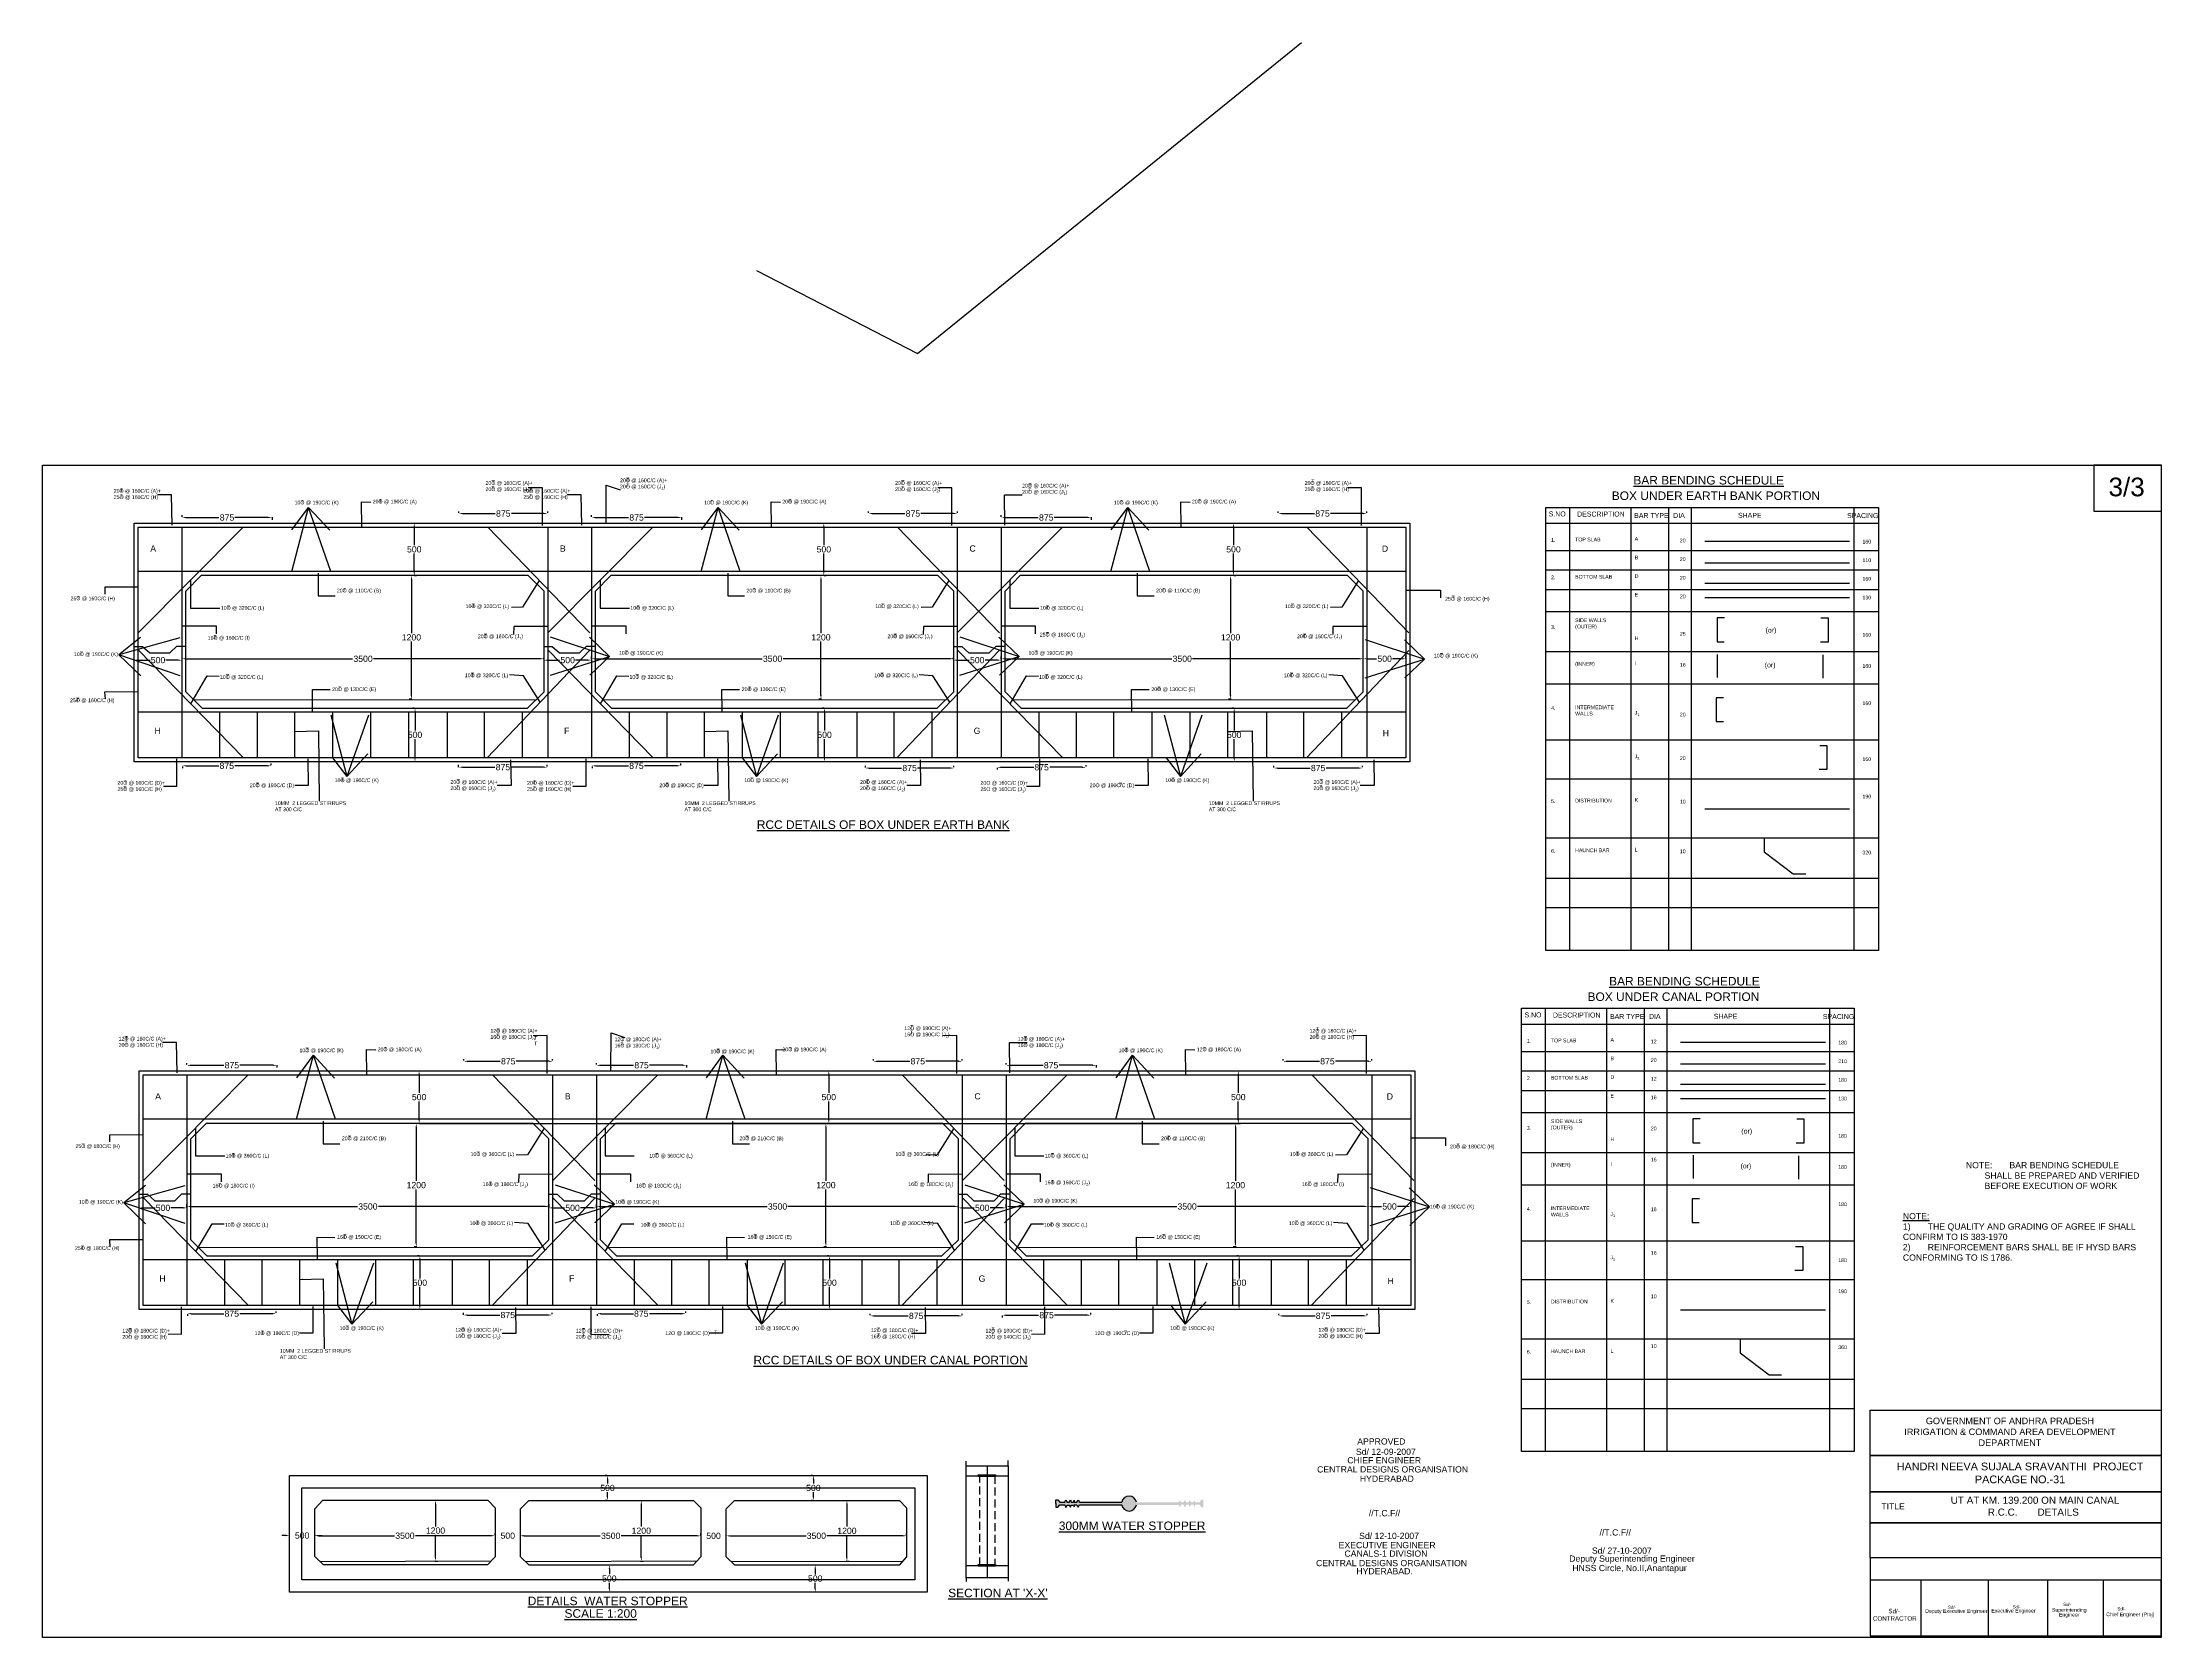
# Model space of a CAD drawing. Header units: metres. Extents: x 450 to 1448, y 458 to 586.
# Drawn here: x 1277.2 to 1447.7, y 458.1 to 586.4 of the extents above; entities outside this region: 1.
import ezdxf

# ---------------------------------------------------------------- set-up
doc = ezdxf.new("R2010")
doc.units = ezdxf.units.M
doc.header["$MEASUREMENT"] = 0
doc.linetypes.add('HIDDEN', pattern=[9.525, 6.35, -3.175])
for name, color, linetype in [('DIMENSION', 7, 'Continuous'), ('DRAWING', 7, 'Continuous'), ('HATCH', 7, 'Continuous'), ('TEXT', 7, 'Continuous')]:
    doc.layers.add(name, color=color, linetype=linetype)
doc.styles.get("Standard").update_dxf_attribs({"font": 'arial.ttf'})
doc.dimstyles.get("Standard").update_dxf_attribs({"dimtxt": 0.5, "dimasz": 0.3, "dimexe": 0.18, "dimexo": 0.0625, "dimgap": 0.09, "dimtad": 0, "dimtih": 1, "dimtoh": 1, "dimdec": 4, "dimzin": 0, "dimdsep": 46, "dimtxsty": 'Standard', "dimcen": 0.09, "dimadec": 0, "dimazin": 0, "dimtfac": 1, "dimtdec": 4, "dimtofl": 0, "dimtmove": 0, "dimatfit": 3, "dimfxl": 1, "dimtolj": 1, "dimtzin": 0, "dimarcsym": 0})

# ---------------------------------------------------------------- blocks, each defined once
blk = doc.blocks.new('*D50')
at = {"layer": 'Defpoints', "color": 0, "ltscale": 0.1, "transparency": 16777216}
for p in [(1288.45, 548.17), (1288.45, 548.17), (1295.69, 548.25)]:
    blk.add_point(p, dxfattribs=at)
at = {"layer": 'DIMENSION', "color": 0, "lineweight": -2, "ltscale": 0.1, "transparency": 16777216}
for p, q in [((1288.45, 548.24), (1288.45, 548.35)), ((1288.75, 548.17), (1291.42, 548.17)), ((1295.39, 548.17), (1292.71, 548.17)), ((1295.69, 548.19), (1295.69, 547.99))]:
    blk.add_line(p, q, dxfattribs=at)
at = {"layer": 'DIMENSION', "color": 0, "ltscale": 0.1, "transparency": 16777216}
for points in [[(1288.75, 548.22), (1288.75, 548.12), (1288.45, 548.17)], [(1295.39, 548.22), (1295.39, 548.12), (1295.69, 548.17)]]:
    blk.add_solid(points, dxfattribs=at)
at = {"layer": 'DIMENSION', "color": 0, "ltscale": 0.1, "transparency": 16777216, "insert": (1292.07, 548.17), "char_height": 0.5, "attachment_point": 5}
blk.add_mtext('\\A1;875', dxfattribs=at)
blk = doc.blocks.new('*D51')
at = {"layer": 'Defpoints', "color": 0, "ltscale": 0.1, "transparency": 16777216}
for p in [(1310.72, 548.49), (1310.72, 548.49), (1317.86, 548.49)]:
    blk.add_point(p, dxfattribs=at)
at = {"layer": 'DIMENSION', "color": 0, "lineweight": -2, "ltscale": 0.1, "transparency": 16777216}
for p, q in [((1310.72, 548.55), (1310.72, 548.67)), ((1311.02, 548.49), (1313.65, 548.49)), ((1317.56, 548.49), (1314.94, 548.49)), ((1317.86, 548.55), (1317.86, 548.67))]:
    blk.add_line(p, q, dxfattribs=at)
at = {"layer": 'DIMENSION', "color": 0, "ltscale": 0.1, "transparency": 16777216}
for points in [[(1311.02, 548.54), (1311.02, 548.44), (1310.72, 548.49)], [(1317.56, 548.54), (1317.56, 548.44), (1317.86, 548.49)]]:
    blk.add_solid(points, dxfattribs=at)
at = {"layer": 'DIMENSION', "color": 0, "ltscale": 0.1, "transparency": 16777216, "insert": (1314.29, 548.49), "char_height": 0.5, "attachment_point": 5}
blk.add_mtext('\\A1;875', dxfattribs=at)
blk = doc.blocks.new('*D52')
at = {"layer": 'Defpoints', "color": 0, "ltscale": 0.1, "transparency": 16777216}
for p in [(1307.1, 547.73), (1307.1, 543.5), (1307.13, 543.5)]:
    blk.add_point(p, dxfattribs=at)
at = {"layer": 'DIMENSION', "color": 0, "lineweight": -2, "ltscale": 0.1, "transparency": 16777216}
for p, q in [((1307.13, 547.43), (1307.13, 545.96)), ((1307.16, 547.73), (1307.31, 547.73)), ((1307.13, 543.8), (1307.13, 545.27)), ((1307.16, 543.5), (1307.31, 543.5))]:
    blk.add_line(p, q, dxfattribs=at)
at = {"layer": 'DIMENSION', "color": 0, "ltscale": 0.1, "transparency": 16777216}
for points in [[(1307.08, 547.43), (1307.18, 547.43), (1307.13, 547.73)], [(1307.08, 543.8), (1307.18, 543.8), (1307.13, 543.5)]]:
    blk.add_solid(points, dxfattribs=at)
at = {"layer": 'DIMENSION', "color": 0, "ltscale": 0.1, "transparency": 16777216, "insert": (1307.13, 545.61), "char_height": 0.5, "attachment_point": 5}
blk.add_mtext('\\A1;500', dxfattribs=at)
blk = doc.blocks.new('*D53')
at = {"layer": 'Defpoints', "color": 0, "ltscale": 0.1, "transparency": 16777216}
for p in [(1307.1, 543.5), (1306.9, 533.56), (1307.01, 533.56)]:
    blk.add_point(p, dxfattribs=at)
at = {"layer": 'DIMENSION', "color": 0, "lineweight": -2, "ltscale": 0.1, "transparency": 16777216}
for p, q in [((1307.04, 543.5), (1306.72, 543.5)), ((1306.9, 543.2), (1306.9, 538.88)), ((1306.9, 533.86), (1306.9, 538.19)), ((1306.94, 533.56), (1306.72, 533.56))]:
    blk.add_line(p, q, dxfattribs=at)
at = {"layer": 'DIMENSION', "color": 0, "ltscale": 0.1, "transparency": 16777216}
for points in [[(1306.85, 543.2), (1306.95, 543.2), (1306.9, 543.5)], [(1306.85, 533.86), (1306.95, 533.86), (1306.9, 533.56)]]:
    blk.add_solid(points, dxfattribs=at)
at = {"layer": 'DIMENSION', "color": 0, "ltscale": 0.1, "transparency": 16777216, "insert": (1306.9, 538.53), "char_height": 0.5, "attachment_point": 5}
blk.add_mtext('\\A1;1200', dxfattribs=at)
blk = doc.blocks.new('*D54')
at = {"layer": 'Defpoints', "color": 0, "ltscale": 0.1, "transparency": 16777216}
for p in [(1307.19, 532.84), (1307.19, 528.53), (1307.19, 528.53)]:
    blk.add_point(p, dxfattribs=at)
at = {"layer": 'DIMENSION', "color": 0, "lineweight": -2, "ltscale": 0.1, "transparency": 16777216}
for p, q in [((1307.12, 532.84), (1307.01, 532.84)), ((1307.19, 532.54), (1307.19, 531.03)), ((1307.19, 528.83), (1307.19, 530.34)), ((1307.12, 528.53), (1307.01, 528.53))]:
    blk.add_line(p, q, dxfattribs=at)
at = {"layer": 'DIMENSION', "color": 0, "ltscale": 0.1, "transparency": 16777216}
for points in [[(1307.14, 532.54), (1307.24, 532.54), (1307.19, 532.84)], [(1307.14, 528.83), (1307.24, 528.83), (1307.19, 528.53)]]:
    blk.add_solid(points, dxfattribs=at)
at = {"layer": 'DIMENSION', "color": 0, "ltscale": 0.1, "transparency": 16777216, "insert": (1307.19, 530.69), "char_height": 0.5, "attachment_point": 5}
blk.add_mtext('\\A1;500', dxfattribs=at)
blk = doc.blocks.new('*D55')
at = {"layer": 'Defpoints', "color": 0, "ltscale": 0.1, "transparency": 16777216}
for p in [(1284.6, 536.7), (1288.45, 536.7), (1288.45, 536.7)]:
    blk.add_point(p, dxfattribs=at)
at = {"layer": 'DIMENSION', "color": 0, "lineweight": -2, "ltscale": 0.1, "transparency": 16777216}
for p, q in [((1284.6, 536.77), (1284.6, 536.88)), ((1284.9, 536.7), (1285.88, 536.7)), ((1288.15, 536.7), (1287.16, 536.7)), ((1288.45, 536.77), (1288.45, 536.88))]:
    blk.add_line(p, q, dxfattribs=at)
at = {"layer": 'DIMENSION', "color": 0, "ltscale": 0.1, "transparency": 16777216}
for points in [[(1284.9, 536.75), (1284.9, 536.65), (1284.6, 536.7)], [(1288.15, 536.75), (1288.15, 536.65), (1288.45, 536.7)]]:
    blk.add_solid(points, dxfattribs=at)
at = {"layer": 'DIMENSION', "color": 0, "ltscale": 0.1, "transparency": 16777216, "insert": (1286.52, 536.7), "char_height": 0.5, "attachment_point": 5}
blk.add_mtext('\\A1;500', dxfattribs=at)
blk = doc.blocks.new('*D56')
at = {"layer": 'Defpoints', "color": 0, "ltscale": 0.1, "transparency": 16777216}
for p in [(1288.45, 536.7), (1317.57, 536.81), (1317.57, 536.7)]:
    blk.add_point(p, dxfattribs=at)
at = {"layer": 'DIMENSION', "color": 0, "lineweight": -2, "ltscale": 0.1, "transparency": 16777216}
for p, q in [((1288.45, 536.77), (1288.45, 536.99)), ((1317.57, 536.77), (1317.57, 536.99)), ((1288.75, 536.81), (1302.17, 536.81)), ((1317.27, 536.81), (1303.85, 536.81))]:
    blk.add_line(p, q, dxfattribs=at)
at = {"layer": 'DIMENSION', "color": 0, "ltscale": 0.1, "transparency": 16777216}
for points in [[(1288.75, 536.86), (1288.75, 536.76), (1288.45, 536.81)], [(1317.27, 536.86), (1317.27, 536.76), (1317.57, 536.81)]]:
    blk.add_solid(points, dxfattribs=at)
at = {"layer": 'DIMENSION', "color": 0, "ltscale": 0.1, "transparency": 16777216, "insert": (1303.01, 536.81), "char_height": 0.5, "attachment_point": 5}
blk.add_mtext('\\A1;3500', dxfattribs=at)
blk = doc.blocks.new('*D57')
at = {"layer": 'Defpoints', "color": 0, "ltscale": 0.1, "transparency": 16777216}
for p in [(1288.49, 528.22), (1295.62, 528.2), (1295.62, 528.2)]:
    blk.add_point(p, dxfattribs=at)
at = {"layer": 'DIMENSION', "color": 0, "lineweight": -2, "ltscale": 0.1, "transparency": 16777216}
for p, q in [((1288.49, 528.15), (1288.49, 528.02)), ((1288.79, 528.2), (1291.41, 528.2)), ((1295.32, 528.2), (1292.7, 528.2)), ((1295.62, 528.26), (1295.62, 528.38))]:
    blk.add_line(p, q, dxfattribs=at)
at = {"layer": 'DIMENSION', "color": 0, "ltscale": 0.1, "transparency": 16777216}
for points in [[(1288.79, 528.25), (1288.79, 528.15), (1288.49, 528.2)], [(1295.32, 528.25), (1295.32, 528.15), (1295.62, 528.2)]]:
    blk.add_solid(points, dxfattribs=at)
at = {"layer": 'DIMENSION', "color": 0, "ltscale": 0.1, "transparency": 16777216, "insert": (1292.05, 528.2), "char_height": 0.5, "attachment_point": 5}
blk.add_mtext('\\A1;875', dxfattribs=at)
blk = doc.blocks.new('*D58')
at = {"layer": 'Defpoints', "color": 0, "ltscale": 0.1, "transparency": 16777216}
for p in [(1321.39, 548.17), (1321.39, 548.17), (1328.63, 548.25)]:
    blk.add_point(p, dxfattribs=at)
at = {"layer": 'DIMENSION', "color": 0, "lineweight": -2, "ltscale": 0.1, "transparency": 16777216}
for p, q in [((1321.39, 548.24), (1321.39, 548.35)), ((1321.69, 548.17), (1324.37, 548.17)), ((1328.33, 548.17), (1325.66, 548.17)), ((1328.63, 548.19), (1328.63, 547.99))]:
    blk.add_line(p, q, dxfattribs=at)
at = {"layer": 'DIMENSION', "color": 0, "ltscale": 0.1, "transparency": 16777216}
for points in [[(1321.69, 548.22), (1321.69, 548.12), (1321.39, 548.17)], [(1328.33, 548.22), (1328.33, 548.12), (1328.63, 548.17)]]:
    blk.add_solid(points, dxfattribs=at)
at = {"layer": 'DIMENSION', "color": 0, "ltscale": 0.1, "transparency": 16777216, "insert": (1325.01, 548.17), "char_height": 0.5, "attachment_point": 5}
blk.add_mtext('\\A1;875', dxfattribs=at)
blk = doc.blocks.new('*D59')
at = {"layer": 'Defpoints', "color": 0, "ltscale": 0.1, "transparency": 16777216}
for p in [(1343.67, 548.49), (1343.67, 548.49), (1350.81, 548.49)]:
    blk.add_point(p, dxfattribs=at)
at = {"layer": 'DIMENSION', "color": 0, "lineweight": -2, "ltscale": 0.1, "transparency": 16777216}
for p, q in [((1343.67, 548.55), (1343.67, 548.67)), ((1343.97, 548.49), (1346.59, 548.49)), ((1350.51, 548.49), (1347.88, 548.49)), ((1350.81, 548.55), (1350.81, 548.67))]:
    blk.add_line(p, q, dxfattribs=at)
at = {"layer": 'DIMENSION', "color": 0, "ltscale": 0.1, "transparency": 16777216}
for points in [[(1343.97, 548.54), (1343.97, 548.44), (1343.67, 548.49)], [(1350.51, 548.54), (1350.51, 548.44), (1350.81, 548.49)]]:
    blk.add_solid(points, dxfattribs=at)
at = {"layer": 'DIMENSION', "color": 0, "ltscale": 0.1, "transparency": 16777216, "insert": (1347.24, 548.49), "char_height": 0.5, "attachment_point": 5}
blk.add_mtext('\\A1;875', dxfattribs=at)
blk = doc.blocks.new('*D62')
at = {"layer": 'Defpoints', "color": 0, "ltscale": 0.1, "transparency": 16777216}
for p in [(1340.04, 547.73), (1340.04, 543.5), (1340.07, 543.5)]:
    blk.add_point(p, dxfattribs=at)
at = {"layer": 'DIMENSION', "color": 0, "lineweight": -2, "ltscale": 0.1, "transparency": 16777216}
for p, q in [((1340.07, 547.43), (1340.07, 545.96)), ((1340.11, 547.73), (1340.25, 547.73)), ((1340.07, 543.8), (1340.07, 545.27)), ((1340.11, 543.5), (1340.25, 543.5))]:
    blk.add_line(p, q, dxfattribs=at)
at = {"layer": 'DIMENSION', "color": 0, "ltscale": 0.1, "transparency": 16777216}
for points in [[(1340.02, 547.43), (1340.12, 547.43), (1340.07, 547.73)], [(1340.02, 543.8), (1340.12, 543.8), (1340.07, 543.5)]]:
    blk.add_solid(points, dxfattribs=at)
at = {"layer": 'DIMENSION', "color": 0, "ltscale": 0.1, "transparency": 16777216, "insert": (1340.07, 545.61), "char_height": 0.5, "attachment_point": 5}
blk.add_mtext('\\A1;500', dxfattribs=at)
blk = doc.blocks.new('*D60')
at = {"layer": 'Defpoints', "color": 0, "ltscale": 0.1, "transparency": 16777216}
for p in [(1340.04, 543.5), (1339.84, 533.56), (1339.95, 533.56)]:
    blk.add_point(p, dxfattribs=at)
at = {"layer": 'DIMENSION', "color": 0, "lineweight": -2, "ltscale": 0.1, "transparency": 16777216}
for p, q in [((1339.98, 543.5), (1339.66, 543.5)), ((1339.84, 543.2), (1339.84, 538.88)), ((1339.84, 533.86), (1339.84, 538.19)), ((1339.89, 533.56), (1339.66, 533.56))]:
    blk.add_line(p, q, dxfattribs=at)
at = {"layer": 'DIMENSION', "color": 0, "ltscale": 0.1, "transparency": 16777216}
for points in [[(1339.79, 543.2), (1339.89, 543.2), (1339.84, 543.5)], [(1339.79, 533.86), (1339.89, 533.86), (1339.84, 533.56)]]:
    blk.add_solid(points, dxfattribs=at)
at = {"layer": 'DIMENSION', "color": 0, "ltscale": 0.1, "transparency": 16777216, "insert": (1339.84, 538.53), "char_height": 0.5, "attachment_point": 5}
blk.add_mtext('\\A1;1200', dxfattribs=at)
blk = doc.blocks.new('*D63')
at = {"layer": 'Defpoints', "color": 0, "ltscale": 0.1, "transparency": 16777216}
for p in [(1340.13, 532.84), (1340.13, 528.53), (1340.13, 528.53)]:
    blk.add_point(p, dxfattribs=at)
at = {"layer": 'DIMENSION', "color": 0, "lineweight": -2, "ltscale": 0.1, "transparency": 16777216}
for p, q in [((1340.07, 532.84), (1339.95, 532.84)), ((1340.13, 532.54), (1340.13, 531.03)), ((1340.13, 528.83), (1340.13, 530.34)), ((1340.07, 528.53), (1339.95, 528.53))]:
    blk.add_line(p, q, dxfattribs=at)
at = {"layer": 'DIMENSION', "color": 0, "ltscale": 0.1, "transparency": 16777216}
for points in [[(1340.08, 532.54), (1340.18, 532.54), (1340.13, 532.84)], [(1340.08, 528.83), (1340.18, 528.83), (1340.13, 528.53)]]:
    blk.add_solid(points, dxfattribs=at)
at = {"layer": 'DIMENSION', "color": 0, "ltscale": 0.1, "transparency": 16777216, "insert": (1340.13, 530.69), "char_height": 0.5, "attachment_point": 5}
blk.add_mtext('\\A1;500', dxfattribs=at)
blk = doc.blocks.new('*D64')
at = {"layer": 'Defpoints', "color": 0, "ltscale": 0.1, "transparency": 16777216}
for p in [(1317.54, 536.7), (1321.39, 536.7), (1321.39, 536.7)]:
    blk.add_point(p, dxfattribs=at)
at = {"layer": 'DIMENSION', "color": 0, "lineweight": -2, "ltscale": 0.1, "transparency": 16777216}
for p, q in [((1317.54, 536.77), (1317.54, 536.88)), ((1317.84, 536.7), (1318.82, 536.7)), ((1321.09, 536.7), (1320.11, 536.7)), ((1321.39, 536.77), (1321.39, 536.88))]:
    blk.add_line(p, q, dxfattribs=at)
at = {"layer": 'DIMENSION', "color": 0, "ltscale": 0.1, "transparency": 16777216}
for points in [[(1317.84, 536.75), (1317.84, 536.65), (1317.54, 536.7)], [(1321.09, 536.75), (1321.09, 536.65), (1321.39, 536.7)]]:
    blk.add_solid(points, dxfattribs=at)
at = {"layer": 'DIMENSION', "color": 0, "ltscale": 0.1, "transparency": 16777216, "insert": (1319.47, 536.7), "char_height": 0.5, "attachment_point": 5}
blk.add_mtext('\\A1;500', dxfattribs=at)
blk = doc.blocks.new('*D65')
at = {"layer": 'Defpoints', "color": 0, "ltscale": 0.1, "transparency": 16777216}
for p in [(1321.39, 536.7), (1350.52, 536.81), (1350.52, 536.7)]:
    blk.add_point(p, dxfattribs=at)
at = {"layer": 'DIMENSION', "color": 0, "lineweight": -2, "ltscale": 0.1, "transparency": 16777216}
for p, q in [((1321.39, 536.77), (1321.39, 536.99)), ((1350.52, 536.77), (1350.52, 536.99)), ((1321.69, 536.81), (1335.12, 536.81)), ((1350.22, 536.81), (1336.79, 536.81))]:
    blk.add_line(p, q, dxfattribs=at)
at = {"layer": 'DIMENSION', "color": 0, "ltscale": 0.1, "transparency": 16777216}
for points in [[(1321.69, 536.86), (1321.69, 536.76), (1321.39, 536.81)], [(1350.22, 536.86), (1350.22, 536.76), (1350.52, 536.81)]]:
    blk.add_solid(points, dxfattribs=at)
at = {"layer": 'DIMENSION', "color": 0, "ltscale": 0.1, "transparency": 16777216, "insert": (1335.95, 536.81), "char_height": 0.5, "attachment_point": 5}
blk.add_mtext('\\A1;3500', dxfattribs=at)
blk = doc.blocks.new('*D61')
at = {"layer": 'Defpoints', "color": 0, "ltscale": 0.1, "transparency": 16777216}
for p in [(1321.43, 528.22), (1328.57, 528.2), (1328.57, 528.2)]:
    blk.add_point(p, dxfattribs=at)
at = {"layer": 'DIMENSION', "color": 0, "lineweight": -2, "ltscale": 0.1, "transparency": 16777216}
for p, q in [((1321.43, 528.15), (1321.43, 528.02)), ((1321.73, 528.2), (1324.35, 528.2)), ((1328.27, 528.2), (1325.64, 528.2)), ((1328.57, 528.26), (1328.57, 528.38))]:
    blk.add_line(p, q, dxfattribs=at)
at = {"layer": 'DIMENSION', "color": 0, "ltscale": 0.1, "transparency": 16777216}
for points in [[(1321.73, 528.25), (1321.73, 528.15), (1321.43, 528.2)], [(1328.27, 528.25), (1328.27, 528.15), (1328.57, 528.2)]]:
    blk.add_solid(points, dxfattribs=at)
at = {"layer": 'DIMENSION', "color": 0, "ltscale": 0.1, "transparency": 16777216, "insert": (1325, 528.2), "char_height": 0.5, "attachment_point": 5}
blk.add_mtext('\\A1;875', dxfattribs=at)
blk = doc.blocks.new('*D66')
at = {"layer": 'Defpoints', "color": 0, "ltscale": 0.1, "transparency": 16777216}
for p in [(1310.7, 528.03), (1317.82, 528.09), (1317.82, 528.09)]:
    blk.add_point(p, dxfattribs=at)
at = {"layer": 'DIMENSION', "color": 0, "lineweight": -2, "ltscale": 0.1, "transparency": 16777216}
for p, q in [((1310.7, 528.1), (1310.7, 528.27)), ((1311, 528.09), (1313.62, 528.09)), ((1317.52, 528.09), (1314.9, 528.09)), ((1317.82, 528.15), (1317.82, 528.27))]:
    blk.add_line(p, q, dxfattribs=at)
at = {"layer": 'DIMENSION', "color": 0, "ltscale": 0.1, "transparency": 16777216}
for points in [[(1311, 528.14), (1311, 528.04), (1310.7, 528.09)], [(1317.52, 528.14), (1317.52, 528.04), (1317.82, 528.09)]]:
    blk.add_solid(points, dxfattribs=at)
at = {"layer": 'DIMENSION', "color": 0, "ltscale": 0.1, "transparency": 16777216, "insert": (1314.26, 528.09), "char_height": 0.5, "attachment_point": 5}
blk.add_mtext('\\A1;875', dxfattribs=at)
blk = doc.blocks.new('*D67')
at = {"layer": 'Defpoints', "color": 0, "ltscale": 0.1, "transparency": 16777216}
for p in [(1343.41, 528), (1350.53, 528.02), (1350.53, 528.02)]:
    blk.add_point(p, dxfattribs=at)
at = {"layer": 'DIMENSION', "color": 0, "lineweight": -2, "ltscale": 0.1, "transparency": 16777216}
for p, q in [((1343.41, 528.06), (1343.41, 528.2)), ((1343.71, 528.02), (1346.32, 528.02)), ((1350.23, 528.02), (1347.61, 528.02)), ((1350.53, 528.08), (1350.53, 528.2))]:
    blk.add_line(p, q, dxfattribs=at)
at = {"layer": 'DIMENSION', "color": 0, "ltscale": 0.1, "transparency": 16777216}
for points in [[(1343.71, 528.07), (1343.71, 527.97), (1343.41, 528.02)], [(1350.23, 528.07), (1350.23, 527.97), (1350.53, 528.02)]]:
    blk.add_solid(points, dxfattribs=at)
at = {"layer": 'DIMENSION', "color": 0, "ltscale": 0.1, "transparency": 16777216, "insert": (1346.97, 528.02), "char_height": 0.5, "attachment_point": 5}
blk.add_mtext('\\A1;875', dxfattribs=at)
blk = doc.blocks.new('*D69')
at = {"layer": 'Defpoints', "color": 0, "ltscale": 0.1, "transparency": 16777216}
for p in [(1372.99, 547.73), (1372.99, 543.5), (1373.02, 543.5)]:
    blk.add_point(p, dxfattribs=at)
at = {"layer": 'DIMENSION', "color": 0, "lineweight": -2, "ltscale": 0.1, "transparency": 16777216}
for p, q in [((1373.02, 547.43), (1373.02, 545.96)), ((1373.05, 547.73), (1373.2, 547.73)), ((1373.02, 543.8), (1373.02, 545.27)), ((1373.05, 543.5), (1373.2, 543.5))]:
    blk.add_line(p, q, dxfattribs=at)
at = {"layer": 'DIMENSION', "color": 0, "ltscale": 0.1, "transparency": 16777216}
for points in [[(1372.97, 547.43), (1373.07, 547.43), (1373.02, 547.73)], [(1372.97, 543.8), (1373.07, 543.8), (1373.02, 543.5)]]:
    blk.add_solid(points, dxfattribs=at)
at = {"layer": 'DIMENSION', "color": 0, "ltscale": 0.1, "transparency": 16777216, "insert": (1373.02, 545.61), "char_height": 0.5, "attachment_point": 5}
blk.add_mtext('\\A1;500', dxfattribs=at)
blk = doc.blocks.new('*D68')
at = {"layer": 'Defpoints', "color": 0, "ltscale": 0.1, "transparency": 16777216}
for p in [(1372.99, 543.5), (1372.79, 533.56), (1372.9, 533.56)]:
    blk.add_point(p, dxfattribs=at)
at = {"layer": 'DIMENSION', "color": 0, "lineweight": -2, "ltscale": 0.1, "transparency": 16777216}
for p, q in [((1372.93, 543.5), (1372.61, 543.5)), ((1372.79, 543.2), (1372.79, 538.88)), ((1372.79, 533.86), (1372.79, 538.19)), ((1372.83, 533.56), (1372.61, 533.56))]:
    blk.add_line(p, q, dxfattribs=at)
at = {"layer": 'DIMENSION', "color": 0, "ltscale": 0.1, "transparency": 16777216}
for points in [[(1372.74, 543.2), (1372.84, 543.2), (1372.79, 543.5)], [(1372.74, 533.86), (1372.84, 533.86), (1372.79, 533.56)]]:
    blk.add_solid(points, dxfattribs=at)
at = {"layer": 'DIMENSION', "color": 0, "ltscale": 0.1, "transparency": 16777216, "insert": (1372.79, 538.53), "char_height": 0.5, "attachment_point": 5}
blk.add_mtext('\\A1;1200', dxfattribs=at)
blk = doc.blocks.new('*D70')
at = {"layer": 'Defpoints', "color": 0, "ltscale": 0.1, "transparency": 16777216}
for p in [(1373.08, 532.84), (1373.08, 528.53), (1373.08, 528.53)]:
    blk.add_point(p, dxfattribs=at)
at = {"layer": 'DIMENSION', "color": 0, "lineweight": -2, "ltscale": 0.1, "transparency": 16777216}
for p, q in [((1373.01, 532.84), (1372.9, 532.84)), ((1373.08, 532.54), (1373.08, 531.03)), ((1373.08, 528.83), (1373.08, 530.34)), ((1373.01, 528.53), (1372.9, 528.53))]:
    blk.add_line(p, q, dxfattribs=at)
at = {"layer": 'DIMENSION', "color": 0, "ltscale": 0.1, "transparency": 16777216}
for points in [[(1373.03, 532.54), (1373.13, 532.54), (1373.08, 532.84)], [(1373.03, 528.83), (1373.13, 528.83), (1373.08, 528.53)]]:
    blk.add_solid(points, dxfattribs=at)
at = {"layer": 'DIMENSION', "color": 0, "ltscale": 0.1, "transparency": 16777216, "insert": (1373.08, 530.69), "char_height": 0.5, "attachment_point": 5}
blk.add_mtext('\\A1;500', dxfattribs=at)
blk = doc.blocks.new('*D71')
at = {"layer": 'Defpoints', "color": 0, "ltscale": 0.1, "transparency": 16777216}
for p in [(1350.48, 536.7), (1354.34, 536.7), (1354.34, 536.7)]:
    blk.add_point(p, dxfattribs=at)
at = {"layer": 'DIMENSION', "color": 0, "lineweight": -2, "ltscale": 0.1, "transparency": 16777216}
for p, q in [((1350.48, 536.77), (1350.48, 536.88)), ((1350.78, 536.7), (1351.77, 536.7)), ((1354.04, 536.7), (1353.05, 536.7)), ((1354.34, 536.77), (1354.34, 536.88))]:
    blk.add_line(p, q, dxfattribs=at)
at = {"layer": 'DIMENSION', "color": 0, "ltscale": 0.1, "transparency": 16777216}
for points in [[(1350.78, 536.75), (1350.78, 536.65), (1350.48, 536.7)], [(1354.04, 536.75), (1354.04, 536.65), (1354.34, 536.7)]]:
    blk.add_solid(points, dxfattribs=at)
at = {"layer": 'DIMENSION', "color": 0, "ltscale": 0.1, "transparency": 16777216, "insert": (1352.41, 536.7), "char_height": 0.5, "attachment_point": 5}
blk.add_mtext('\\A1;500', dxfattribs=at)
blk = doc.blocks.new('*D72')
at = {"layer": 'Defpoints', "color": 0, "ltscale": 0.1, "transparency": 16777216}
for p in [(1354.34, 536.7), (1383.46, 536.81), (1383.46, 536.7)]:
    blk.add_point(p, dxfattribs=at)
at = {"layer": 'DIMENSION', "color": 0, "lineweight": -2, "ltscale": 0.1, "transparency": 16777216}
for p, q in [((1354.34, 536.77), (1354.34, 536.99)), ((1383.46, 536.77), (1383.46, 536.99)), ((1354.64, 536.81), (1368.06, 536.81)), ((1383.16, 536.81), (1369.73, 536.81))]:
    blk.add_line(p, q, dxfattribs=at)
at = {"layer": 'DIMENSION', "color": 0, "ltscale": 0.1, "transparency": 16777216}
for points in [[(1354.64, 536.86), (1354.64, 536.76), (1354.34, 536.81)], [(1383.16, 536.86), (1383.16, 536.76), (1383.46, 536.81)]]:
    blk.add_solid(points, dxfattribs=at)
at = {"layer": 'DIMENSION', "color": 0, "ltscale": 0.1, "transparency": 16777216, "insert": (1368.9, 536.81), "char_height": 0.5, "attachment_point": 5}
blk.add_mtext('\\A1;3500', dxfattribs=at)
blk = doc.blocks.new('*D73')
at = {"layer": 'Defpoints', "color": 0, "ltscale": 0.1, "transparency": 16777216}
for p in [(1354.02, 528.09), (1361.16, 528.08), (1361.16, 528.08)]:
    blk.add_point(p, dxfattribs=at)
at = {"layer": 'DIMENSION', "color": 0, "lineweight": -2, "ltscale": 0.1, "transparency": 16777216}
for p, q in [((1354.02, 528.03), (1354.02, 527.9)), ((1354.32, 528.08), (1356.95, 528.08)), ((1360.86, 528.08), (1358.24, 528.08)), ((1361.16, 528.14), (1361.16, 528.26))]:
    blk.add_line(p, q, dxfattribs=at)
at = {"layer": 'DIMENSION', "color": 0, "ltscale": 0.1, "transparency": 16777216}
for points in [[(1354.32, 528.13), (1354.32, 528.03), (1354.02, 528.08)], [(1360.86, 528.13), (1360.86, 528.03), (1361.16, 528.08)]]:
    blk.add_solid(points, dxfattribs=at)
at = {"layer": 'DIMENSION', "color": 0, "ltscale": 0.1, "transparency": 16777216, "insert": (1357.59, 528.08), "char_height": 0.5, "attachment_point": 5}
blk.add_mtext('\\A1;875', dxfattribs=at)
blk = doc.blocks.new('*D74')
at = {"layer": 'Defpoints', "color": 0, "ltscale": 0.1, "transparency": 16777216}
for p in [(1376.27, 528), (1383.39, 528.02), (1383.39, 528.02)]:
    blk.add_point(p, dxfattribs=at)
at = {"layer": 'DIMENSION', "color": 0, "lineweight": -2, "ltscale": 0.1, "transparency": 16777216}
for p, q in [((1376.27, 528.06), (1376.27, 528.2)), ((1376.57, 528.02), (1379.18, 528.02)), ((1383.09, 528.02), (1380.47, 528.02)), ((1383.39, 528.08), (1383.39, 528.2))]:
    blk.add_line(p, q, dxfattribs=at)
at = {"layer": 'DIMENSION', "color": 0, "ltscale": 0.1, "transparency": 16777216}
for points in [[(1376.57, 528.07), (1376.57, 527.97), (1376.27, 528.02)], [(1383.09, 528.07), (1383.09, 527.97), (1383.39, 528.02)]]:
    blk.add_solid(points, dxfattribs=at)
at = {"layer": 'DIMENSION', "color": 0, "ltscale": 0.1, "transparency": 16777216, "insert": (1379.83, 528.02), "char_height": 0.5, "attachment_point": 5}
blk.add_mtext('\\A1;875', dxfattribs=at)
blk = doc.blocks.new('*D75')
at = {"layer": 'Defpoints', "color": 0, "ltscale": 0.1, "transparency": 16777216}
for p in [(1354.34, 548.17), (1354.34, 548.17), (1361.58, 548.25)]:
    blk.add_point(p, dxfattribs=at)
at = {"layer": 'DIMENSION', "color": 0, "lineweight": -2, "ltscale": 0.1, "transparency": 16777216}
for p, q in [((1354.34, 548.24), (1354.34, 548.35)), ((1354.64, 548.17), (1357.31, 548.17)), ((1361.28, 548.17), (1358.6, 548.17)), ((1361.58, 548.19), (1361.58, 547.99))]:
    blk.add_line(p, q, dxfattribs=at)
at = {"layer": 'DIMENSION', "color": 0, "ltscale": 0.1, "transparency": 16777216}
for points in [[(1354.64, 548.22), (1354.64, 548.12), (1354.34, 548.17)], [(1361.28, 548.22), (1361.28, 548.12), (1361.58, 548.17)]]:
    blk.add_solid(points, dxfattribs=at)
at = {"layer": 'DIMENSION', "color": 0, "ltscale": 0.1, "transparency": 16777216, "insert": (1357.96, 548.17), "char_height": 0.5, "attachment_point": 5}
blk.add_mtext('\\A1;875', dxfattribs=at)
blk = doc.blocks.new('*D76')
at = {"layer": 'Defpoints', "color": 0, "ltscale": 0.1, "transparency": 16777216}
for p in [(1376.61, 548.49), (1376.61, 548.49), (1383.75, 548.49)]:
    blk.add_point(p, dxfattribs=at)
at = {"layer": 'DIMENSION', "color": 0, "lineweight": -2, "ltscale": 0.1, "transparency": 16777216}
for p, q in [((1376.61, 548.55), (1376.61, 548.67)), ((1376.91, 548.49), (1379.54, 548.49)), ((1383.45, 548.49), (1380.83, 548.49)), ((1383.75, 548.55), (1383.75, 548.67))]:
    blk.add_line(p, q, dxfattribs=at)
at = {"layer": 'DIMENSION', "color": 0, "ltscale": 0.1, "transparency": 16777216}
for points in [[(1376.91, 548.54), (1376.91, 548.44), (1376.61, 548.49)], [(1383.45, 548.54), (1383.45, 548.44), (1383.75, 548.49)]]:
    blk.add_solid(points, dxfattribs=at)
at = {"layer": 'DIMENSION', "color": 0, "ltscale": 0.1, "transparency": 16777216, "insert": (1380.18, 548.49), "char_height": 0.5, "attachment_point": 5}
blk.add_mtext('\\A1;875', dxfattribs=at)
blk = doc.blocks.new('*D77')
at = {"layer": 'Defpoints', "color": 0, "ltscale": 0.1, "transparency": 16777216}
for p in [(1288.84, 504.11), (1288.84, 504.11), (1296.08, 504.19)]:
    blk.add_point(p, dxfattribs=at)
at = {"layer": 'DIMENSION', "color": 0, "lineweight": -2, "ltscale": 0.1, "transparency": 16777216}
for p, q in [((1288.84, 504.17), (1288.84, 504.29)), ((1289.14, 504.11), (1291.82, 504.11)), ((1295.78, 504.11), (1293.11, 504.11)), ((1296.08, 504.12), (1296.08, 503.93))]:
    blk.add_line(p, q, dxfattribs=at)
at = {"layer": 'DIMENSION', "color": 0, "ltscale": 0.1, "transparency": 16777216}
for points in [[(1289.14, 504.16), (1289.14, 504.06), (1288.84, 504.11)], [(1295.78, 504.16), (1295.78, 504.06), (1296.08, 504.11)]]:
    blk.add_solid(points, dxfattribs=at)
at = {"layer": 'DIMENSION', "color": 0, "ltscale": 0.1, "transparency": 16777216, "insert": (1292.46, 504.11), "char_height": 0.5, "attachment_point": 5}
blk.add_mtext('\\A1;875', dxfattribs=at)
blk = doc.blocks.new('*D78')
at = {"layer": 'Defpoints', "color": 0, "ltscale": 0.1, "transparency": 16777216}
for p in [(1311.12, 504.43), (1311.12, 504.43), (1318.26, 504.43)]:
    blk.add_point(p, dxfattribs=at)
at = {"layer": 'DIMENSION', "color": 0, "lineweight": -2, "ltscale": 0.1, "transparency": 16777216}
for p, q in [((1311.12, 504.49), (1311.12, 504.61)), ((1318.26, 504.49), (1318.26, 504.61)), ((1311.42, 504.43), (1314.04, 504.43)), ((1317.96, 504.43), (1315.33, 504.43))]:
    blk.add_line(p, q, dxfattribs=at)
at = {"layer": 'DIMENSION', "color": 0, "ltscale": 0.1, "transparency": 16777216}
for points in [[(1311.42, 504.48), (1311.42, 504.38), (1311.12, 504.43)], [(1317.96, 504.48), (1317.96, 504.38), (1318.26, 504.43)]]:
    blk.add_solid(points, dxfattribs=at)
at = {"layer": 'DIMENSION', "color": 0, "ltscale": 0.1, "transparency": 16777216, "insert": (1314.69, 504.43), "char_height": 0.5, "attachment_point": 5}
blk.add_mtext('\\A1;875', dxfattribs=at)
blk = doc.blocks.new('*D92')
at = {"layer": 'Defpoints', "color": 0, "ltscale": 0.1, "transparency": 16777216}
for p in [(1307.49, 503.67), (1307.49, 499.43), (1307.52, 499.43)]:
    blk.add_point(p, dxfattribs=at)
at = {"layer": 'DIMENSION', "color": 0, "lineweight": -2, "ltscale": 0.1, "transparency": 16777216}
for p, q in [((1307.52, 503.37), (1307.52, 501.89)), ((1307.56, 503.67), (1307.7, 503.67)), ((1307.52, 499.73), (1307.52, 501.2)), ((1307.56, 499.43), (1307.7, 499.43))]:
    blk.add_line(p, q, dxfattribs=at)
at = {"layer": 'DIMENSION', "color": 0, "ltscale": 0.1, "transparency": 16777216}
for points in [[(1307.47, 503.37), (1307.57, 503.37), (1307.52, 503.67)], [(1307.47, 499.73), (1307.57, 499.73), (1307.52, 499.43)]]:
    blk.add_solid(points, dxfattribs=at)
at = {"layer": 'DIMENSION', "color": 0, "ltscale": 0.1, "transparency": 16777216, "insert": (1307.52, 501.55), "char_height": 0.5, "attachment_point": 5}
blk.add_mtext('\\A1;500', dxfattribs=at)
blk = doc.blocks.new('*D79')
at = {"layer": 'Defpoints', "color": 0, "ltscale": 0.1, "transparency": 16777216}
for p in [(1307.49, 499.43), (1307.29, 489.5), (1307.4, 489.5)]:
    blk.add_point(p, dxfattribs=at)
at = {"layer": 'DIMENSION', "color": 0, "lineweight": -2, "ltscale": 0.1, "transparency": 16777216}
for p, q in [((1307.43, 499.43), (1307.11, 499.43)), ((1307.29, 499.13), (1307.29, 494.81)), ((1307.29, 489.8), (1307.29, 494.12)), ((1307.34, 489.5), (1307.11, 489.5))]:
    blk.add_line(p, q, dxfattribs=at)
at = {"layer": 'DIMENSION', "color": 0, "ltscale": 0.1, "transparency": 16777216}
for points in [[(1307.24, 499.13), (1307.34, 499.13), (1307.29, 499.43)], [(1307.24, 489.8), (1307.34, 489.8), (1307.29, 489.5)]]:
    blk.add_solid(points, dxfattribs=at)
at = {"layer": 'DIMENSION', "color": 0, "ltscale": 0.1, "transparency": 16777216, "insert": (1307.29, 494.47), "char_height": 0.5, "attachment_point": 5}
blk.add_mtext('\\A1;1200', dxfattribs=at)
blk = doc.blocks.new('*D93')
at = {"layer": 'Defpoints', "color": 0, "ltscale": 0.1, "transparency": 16777216}
for p in [(1307.58, 488.78), (1307.58, 484.46), (1307.58, 484.46)]:
    blk.add_point(p, dxfattribs=at)
at = {"layer": 'DIMENSION', "color": 0, "lineweight": -2, "ltscale": 0.1, "transparency": 16777216}
for p, q in [((1307.52, 488.78), (1307.4, 488.78)), ((1307.58, 488.48), (1307.58, 486.97)), ((1307.58, 484.76), (1307.58, 486.28)), ((1307.52, 484.46), (1307.4, 484.46))]:
    blk.add_line(p, q, dxfattribs=at)
at = {"layer": 'DIMENSION', "color": 0, "ltscale": 0.1, "transparency": 16777216}
for points in [[(1307.53, 488.48), (1307.63, 488.48), (1307.58, 488.78)], [(1307.53, 484.76), (1307.63, 484.76), (1307.58, 484.46)]]:
    blk.add_solid(points, dxfattribs=at)
at = {"layer": 'DIMENSION', "color": 0, "ltscale": 0.1, "transparency": 16777216, "insert": (1307.58, 486.62), "char_height": 0.5, "attachment_point": 5}
blk.add_mtext('\\A1;500', dxfattribs=at)
blk = doc.blocks.new('*D94')
at = {"layer": 'Defpoints', "color": 0, "ltscale": 0.1, "transparency": 16777216}
for p in [(1284.99, 492.64), (1288.84, 492.64), (1288.84, 492.64)]:
    blk.add_point(p, dxfattribs=at)
at = {"layer": 'DIMENSION', "color": 0, "lineweight": -2, "ltscale": 0.1, "transparency": 16777216}
for p, q in [((1284.99, 492.7), (1284.99, 492.82)), ((1285.29, 492.64), (1286.28, 492.64)), ((1288.54, 492.64), (1287.56, 492.64)), ((1288.84, 492.7), (1288.84, 492.82))]:
    blk.add_line(p, q, dxfattribs=at)
at = {"layer": 'DIMENSION', "color": 0, "ltscale": 0.1, "transparency": 16777216}
for points in [[(1285.29, 492.69), (1285.29, 492.59), (1284.99, 492.64)], [(1288.54, 492.69), (1288.54, 492.59), (1288.84, 492.64)]]:
    blk.add_solid(points, dxfattribs=at)
at = {"layer": 'DIMENSION', "color": 0, "ltscale": 0.1, "transparency": 16777216, "insert": (1286.92, 492.64), "char_height": 0.5, "attachment_point": 5}
blk.add_mtext('\\A1;500', dxfattribs=at)
blk = doc.blocks.new('*D95')
at = {"layer": 'Defpoints', "color": 0, "ltscale": 0.1, "transparency": 16777216}
for p in [(1288.84, 492.64), (1317.97, 492.75), (1317.97, 492.64)]:
    blk.add_point(p, dxfattribs=at)
at = {"layer": 'DIMENSION', "color": 0, "lineweight": -2, "ltscale": 0.1, "transparency": 16777216}
for p, q in [((1288.84, 492.7), (1288.84, 492.93)), ((1289.14, 492.75), (1302.57, 492.75)), ((1317.67, 492.75), (1304.24, 492.75)), ((1317.97, 492.7), (1317.97, 492.93))]:
    blk.add_line(p, q, dxfattribs=at)
at = {"layer": 'DIMENSION', "color": 0, "ltscale": 0.1, "transparency": 16777216}
for points in [[(1289.14, 492.8), (1289.14, 492.7), (1288.84, 492.75)], [(1317.67, 492.8), (1317.67, 492.7), (1317.97, 492.75)]]:
    blk.add_solid(points, dxfattribs=at)
at = {"layer": 'DIMENSION', "color": 0, "ltscale": 0.1, "transparency": 16777216, "insert": (1303.4, 492.75), "char_height": 0.5, "attachment_point": 5}
blk.add_mtext('\\A1;3500', dxfattribs=at)
blk = doc.blocks.new('*D80')
at = {"layer": 'Defpoints', "color": 0, "ltscale": 0.1, "transparency": 16777216}
for p in [(1288.88, 484.15), (1296.02, 484.13), (1296.02, 484.13)]:
    blk.add_point(p, dxfattribs=at)
at = {"layer": 'DIMENSION', "color": 0, "lineweight": -2, "ltscale": 0.1, "transparency": 16777216}
for p, q in [((1288.88, 484.09), (1288.88, 483.95)), ((1289.18, 484.13), (1291.8, 484.13)), ((1295.72, 484.13), (1293.09, 484.13)), ((1296.02, 484.2), (1296.02, 484.31))]:
    blk.add_line(p, q, dxfattribs=at)
at = {"layer": 'DIMENSION', "color": 0, "ltscale": 0.1, "transparency": 16777216}
for points in [[(1289.18, 484.18), (1289.18, 484.08), (1288.88, 484.13)], [(1295.72, 484.18), (1295.72, 484.08), (1296.02, 484.13)]]:
    blk.add_solid(points, dxfattribs=at)
at = {"layer": 'DIMENSION', "color": 0, "ltscale": 0.1, "transparency": 16777216, "insert": (1292.45, 484.13), "char_height": 0.5, "attachment_point": 5}
blk.add_mtext('\\A1;875', dxfattribs=at)
blk = doc.blocks.new('*D81')
at = {"layer": 'Defpoints', "color": 0, "ltscale": 0.1, "transparency": 16777216}
for p in [(1321.79, 504.11), (1321.79, 504.11), (1329.03, 504.19)]:
    blk.add_point(p, dxfattribs=at)
at = {"layer": 'DIMENSION', "color": 0, "lineweight": -2, "ltscale": 0.1, "transparency": 16777216}
for p, q in [((1321.79, 504.17), (1321.79, 504.29)), ((1322.09, 504.11), (1324.76, 504.11)), ((1328.73, 504.11), (1326.05, 504.11)), ((1329.03, 504.12), (1329.03, 503.93))]:
    blk.add_line(p, q, dxfattribs=at)
at = {"layer": 'DIMENSION', "color": 0, "ltscale": 0.1, "transparency": 16777216}
for points in [[(1322.09, 504.16), (1322.09, 504.06), (1321.79, 504.11)], [(1328.73, 504.16), (1328.73, 504.06), (1329.03, 504.11)]]:
    blk.add_solid(points, dxfattribs=at)
at = {"layer": 'DIMENSION', "color": 0, "ltscale": 0.1, "transparency": 16777216, "insert": (1325.41, 504.11), "char_height": 0.5, "attachment_point": 5}
blk.add_mtext('\\A1;875', dxfattribs=at)
blk = doc.blocks.new('*D82')
at = {"layer": 'Defpoints', "color": 0, "ltscale": 0.1, "transparency": 16777216}
for p in [(1344.06, 504.43), (1344.06, 504.43), (1351.2, 504.43)]:
    blk.add_point(p, dxfattribs=at)
at = {"layer": 'DIMENSION', "color": 0, "lineweight": -2, "ltscale": 0.1, "transparency": 16777216}
for p, q in [((1344.06, 504.49), (1344.06, 504.61)), ((1351.2, 504.49), (1351.2, 504.61)), ((1344.36, 504.43), (1346.99, 504.43)), ((1350.9, 504.43), (1348.28, 504.43))]:
    blk.add_line(p, q, dxfattribs=at)
at = {"layer": 'DIMENSION', "color": 0, "ltscale": 0.1, "transparency": 16777216}
for points in [[(1344.36, 504.48), (1344.36, 504.38), (1344.06, 504.43)], [(1350.9, 504.48), (1350.9, 504.38), (1351.2, 504.43)]]:
    blk.add_solid(points, dxfattribs=at)
at = {"layer": 'DIMENSION', "color": 0, "ltscale": 0.1, "transparency": 16777216, "insert": (1347.63, 504.43), "char_height": 0.5, "attachment_point": 5}
blk.add_mtext('\\A1;875', dxfattribs=at)
blk = doc.blocks.new('*D96')
at = {"layer": 'Defpoints', "color": 0, "ltscale": 0.1, "transparency": 16777216}
for p in [(1340.44, 503.67), (1307.49, 499.43), (1340.47, 499.43)]:
    blk.add_point(p, dxfattribs=at)
at = {"layer": 'DIMENSION', "color": 0, "lineweight": -2, "ltscale": 0.1, "transparency": 16777216}
for p, q in [((1340.47, 503.37), (1340.47, 501.89)), ((1340.5, 503.67), (1340.65, 503.67)), ((1340.47, 499.73), (1340.47, 501.2)), ((1307.56, 499.43), (1340.65, 499.43))]:
    blk.add_line(p, q, dxfattribs=at)
at = {"layer": 'DIMENSION', "color": 0, "ltscale": 0.1, "transparency": 16777216}
for points in [[(1340.42, 503.37), (1340.52, 503.37), (1340.47, 503.67)], [(1340.42, 499.73), (1340.52, 499.73), (1340.47, 499.43)]]:
    blk.add_solid(points, dxfattribs=at)
at = {"layer": 'DIMENSION', "color": 0, "ltscale": 0.1, "transparency": 16777216, "insert": (1340.47, 501.55), "char_height": 0.5, "attachment_point": 5}
blk.add_mtext('\\A1;500', dxfattribs=at)
blk = doc.blocks.new('*D83')
at = {"layer": 'Defpoints', "color": 0, "ltscale": 0.1, "transparency": 16777216}
for p in [(1340.44, 499.43), (1340.24, 489.5), (1340.35, 489.5)]:
    blk.add_point(p, dxfattribs=at)
at = {"layer": 'DIMENSION', "color": 0, "lineweight": -2, "ltscale": 0.1, "transparency": 16777216}
for p, q in [((1340.38, 499.43), (1340.06, 499.43)), ((1340.24, 499.13), (1340.24, 494.81)), ((1340.24, 489.8), (1340.24, 494.12)), ((1340.28, 489.5), (1340.06, 489.5))]:
    blk.add_line(p, q, dxfattribs=at)
at = {"layer": 'DIMENSION', "color": 0, "ltscale": 0.1, "transparency": 16777216}
for points in [[(1340.19, 499.13), (1340.29, 499.13), (1340.24, 499.43)], [(1340.19, 489.8), (1340.29, 489.8), (1340.24, 489.5)]]:
    blk.add_solid(points, dxfattribs=at)
at = {"layer": 'DIMENSION', "color": 0, "ltscale": 0.1, "transparency": 16777216, "insert": (1340.24, 494.47), "char_height": 0.5, "attachment_point": 5}
blk.add_mtext('\\A1;1200', dxfattribs=at)
blk = doc.blocks.new('*D97')
at = {"layer": 'Defpoints', "color": 0, "ltscale": 0.1, "transparency": 16777216}
for p in [(1340.53, 488.78), (1340.53, 484.46), (1340.53, 484.46)]:
    blk.add_point(p, dxfattribs=at)
at = {"layer": 'DIMENSION', "color": 0, "lineweight": -2, "ltscale": 0.1, "transparency": 16777216}
for p, q in [((1340.46, 488.78), (1340.35, 488.78)), ((1340.53, 488.48), (1340.53, 486.97)), ((1340.53, 484.76), (1340.53, 486.28)), ((1340.46, 484.46), (1340.35, 484.46))]:
    blk.add_line(p, q, dxfattribs=at)
at = {"layer": 'DIMENSION', "color": 0, "ltscale": 0.1, "transparency": 16777216}
for points in [[(1340.48, 488.48), (1340.58, 488.48), (1340.53, 488.78)], [(1340.48, 484.76), (1340.58, 484.76), (1340.53, 484.46)]]:
    blk.add_solid(points, dxfattribs=at)
at = {"layer": 'DIMENSION', "color": 0, "ltscale": 0.1, "transparency": 16777216, "insert": (1340.53, 486.62), "char_height": 0.5, "attachment_point": 5}
blk.add_mtext('\\A1;500', dxfattribs=at)
blk = doc.blocks.new('*D98')
at = {"layer": 'Defpoints', "color": 0, "ltscale": 0.1, "transparency": 16777216}
for p in [(1317.93, 492.64), (1321.79, 492.64), (1321.79, 492.64)]:
    blk.add_point(p, dxfattribs=at)
at = {"layer": 'DIMENSION', "color": 0, "lineweight": -2, "ltscale": 0.1, "transparency": 16777216}
for p, q in [((1317.93, 492.7), (1317.93, 492.82)), ((1318.23, 492.64), (1319.22, 492.64)), ((1321.49, 492.64), (1320.5, 492.64)), ((1321.79, 492.7), (1321.79, 492.82))]:
    blk.add_line(p, q, dxfattribs=at)
at = {"layer": 'DIMENSION', "color": 0, "ltscale": 0.1, "transparency": 16777216}
for points in [[(1318.23, 492.69), (1318.23, 492.59), (1317.93, 492.64)], [(1321.49, 492.69), (1321.49, 492.59), (1321.79, 492.64)]]:
    blk.add_solid(points, dxfattribs=at)
at = {"layer": 'DIMENSION', "color": 0, "ltscale": 0.1, "transparency": 16777216, "insert": (1319.86, 492.64), "char_height": 0.5, "attachment_point": 5}
blk.add_mtext('\\A1;500', dxfattribs=at)
blk = doc.blocks.new('*D99')
at = {"layer": 'Defpoints', "color": 0, "ltscale": 0.1, "transparency": 16777216}
for p in [(1321.79, 492.64), (1350.91, 492.75), (1350.91, 492.64)]:
    blk.add_point(p, dxfattribs=at)
at = {"layer": 'DIMENSION', "color": 0, "lineweight": -2, "ltscale": 0.1, "transparency": 16777216}
for p, q in [((1321.79, 492.7), (1321.79, 492.93)), ((1322.09, 492.75), (1335.51, 492.75)), ((1350.61, 492.75), (1337.18, 492.75)), ((1350.91, 492.7), (1350.91, 492.93))]:
    blk.add_line(p, q, dxfattribs=at)
at = {"layer": 'DIMENSION', "color": 0, "ltscale": 0.1, "transparency": 16777216}
for points in [[(1322.09, 492.8), (1322.09, 492.7), (1321.79, 492.75)], [(1350.61, 492.8), (1350.61, 492.7), (1350.91, 492.75)]]:
    blk.add_solid(points, dxfattribs=at)
at = {"layer": 'DIMENSION', "color": 0, "ltscale": 0.1, "transparency": 16777216, "insert": (1336.35, 492.75), "char_height": 0.5, "attachment_point": 5}
blk.add_mtext('\\A1;3500', dxfattribs=at)
blk = doc.blocks.new('*D84')
at = {"layer": 'Defpoints', "color": 0, "ltscale": 0.1, "transparency": 16777216}
for p in [(1321.83, 484.15), (1328.96, 484.13), (1328.96, 484.13)]:
    blk.add_point(p, dxfattribs=at)
at = {"layer": 'DIMENSION', "color": 0, "lineweight": -2, "ltscale": 0.1, "transparency": 16777216}
for p, q in [((1321.83, 484.09), (1321.83, 483.95)), ((1322.13, 484.13), (1324.75, 484.13)), ((1328.66, 484.13), (1326.04, 484.13)), ((1328.96, 484.2), (1328.96, 484.31))]:
    blk.add_line(p, q, dxfattribs=at)
at = {"layer": 'DIMENSION', "color": 0, "ltscale": 0.1, "transparency": 16777216}
for points in [[(1322.13, 484.18), (1322.13, 484.08), (1321.83, 484.13)], [(1328.66, 484.18), (1328.66, 484.08), (1328.96, 484.13)]]:
    blk.add_solid(points, dxfattribs=at)
at = {"layer": 'DIMENSION', "color": 0, "ltscale": 0.1, "transparency": 16777216, "insert": (1325.39, 484.13), "char_height": 0.5, "attachment_point": 5}
blk.add_mtext('\\A1;875', dxfattribs=at)
blk = doc.blocks.new('*D85')
at = {"layer": 'Defpoints', "color": 0, "ltscale": 0.1, "transparency": 16777216}
for p in [(1311.09, 483.97), (1318.22, 484.02), (1318.22, 484.02)]:
    blk.add_point(p, dxfattribs=at)
at = {"layer": 'DIMENSION', "color": 0, "lineweight": -2, "ltscale": 0.1, "transparency": 16777216}
for p, q in [((1311.09, 484.03), (1311.09, 484.2)), ((1318.22, 484.09), (1318.22, 484.2)), ((1311.39, 484.02), (1314.01, 484.02)), ((1317.92, 484.02), (1315.3, 484.02))]:
    blk.add_line(p, q, dxfattribs=at)
at = {"layer": 'DIMENSION', "color": 0, "ltscale": 0.1, "transparency": 16777216}
for points in [[(1311.39, 484.07), (1311.39, 483.97), (1311.09, 484.02)], [(1317.92, 484.07), (1317.92, 483.97), (1318.22, 484.02)]]:
    blk.add_solid(points, dxfattribs=at)
at = {"layer": 'DIMENSION', "color": 0, "ltscale": 0.1, "transparency": 16777216, "insert": (1314.65, 484.02), "char_height": 0.5, "attachment_point": 5}
blk.add_mtext('\\A1;875', dxfattribs=at)
blk = doc.blocks.new('*D86')
at = {"layer": 'Defpoints', "color": 0, "ltscale": 0.1, "transparency": 16777216}
for p in [(1343.8, 483.94), (1351.21, 483.95), (1351.21, 483.95)]:
    blk.add_point(p, dxfattribs=at)
at = {"layer": 'DIMENSION', "color": 0, "lineweight": -2, "ltscale": 0.1, "transparency": 16777216}
for p, q in [((1343.8, 484), (1343.8, 484.13)), ((1351.21, 484.01), (1351.21, 484.13)), ((1344.1, 483.95), (1346.86, 483.95)), ((1350.91, 483.95), (1348.15, 483.95))]:
    blk.add_line(p, q, dxfattribs=at)
at = {"layer": 'DIMENSION', "color": 0, "ltscale": 0.1, "transparency": 16777216}
for points in [[(1344.1, 484), (1344.1, 483.9), (1343.8, 483.95)], [(1350.91, 484), (1350.91, 483.9), (1351.21, 483.95)]]:
    blk.add_solid(points, dxfattribs=at)
at = {"layer": 'DIMENSION', "color": 0, "ltscale": 0.1, "transparency": 16777216, "insert": (1347.5, 483.95), "char_height": 0.5, "attachment_point": 5}
blk.add_mtext('\\A1;875', dxfattribs=at)
blk = doc.blocks.new('*D100')
at = {"layer": 'Defpoints', "color": 0, "ltscale": 0.1, "transparency": 16777216}
for p in [(1373.38, 503.67), (1307.49, 499.43), (1373.41, 499.43)]:
    blk.add_point(p, dxfattribs=at)
at = {"layer": 'DIMENSION', "color": 0, "lineweight": -2, "ltscale": 0.1, "transparency": 16777216}
for p, q in [((1373.41, 503.37), (1373.41, 501.89)), ((1373.45, 503.67), (1373.59, 503.67)), ((1373.41, 499.73), (1373.41, 501.2)), ((1307.56, 499.43), (1373.59, 499.43))]:
    blk.add_line(p, q, dxfattribs=at)
at = {"layer": 'DIMENSION', "color": 0, "ltscale": 0.1, "transparency": 16777216}
for points in [[(1373.36, 503.37), (1373.46, 503.37), (1373.41, 503.67)], [(1373.36, 499.73), (1373.46, 499.73), (1373.41, 499.43)]]:
    blk.add_solid(points, dxfattribs=at)
at = {"layer": 'DIMENSION', "color": 0, "ltscale": 0.1, "transparency": 16777216, "insert": (1373.41, 501.55), "char_height": 0.5, "attachment_point": 5}
blk.add_mtext('\\A1;500', dxfattribs=at)
blk = doc.blocks.new('*D87')
at = {"layer": 'Defpoints', "color": 0, "ltscale": 0.1, "transparency": 16777216}
for p in [(1373.38, 499.43), (1373.18, 489.5), (1373.29, 489.5)]:
    blk.add_point(p, dxfattribs=at)
at = {"layer": 'DIMENSION', "color": 0, "lineweight": -2, "ltscale": 0.1, "transparency": 16777216}
for p, q in [((1373.32, 499.43), (1373, 499.43)), ((1373.18, 499.13), (1373.18, 494.81)), ((1373.18, 489.8), (1373.18, 494.12)), ((1373.23, 489.5), (1373, 489.5))]:
    blk.add_line(p, q, dxfattribs=at)
at = {"layer": 'DIMENSION', "color": 0, "ltscale": 0.1, "transparency": 16777216}
for points in [[(1373.13, 499.13), (1373.23, 499.13), (1373.18, 499.43)], [(1373.13, 489.8), (1373.23, 489.8), (1373.18, 489.5)]]:
    blk.add_solid(points, dxfattribs=at)
at = {"layer": 'DIMENSION', "color": 0, "ltscale": 0.1, "transparency": 16777216, "insert": (1373.18, 494.47), "char_height": 0.5, "attachment_point": 5}
blk.add_mtext('\\A1;1200', dxfattribs=at)
blk = doc.blocks.new('*D101')
at = {"layer": 'Defpoints', "color": 0, "ltscale": 0.1, "transparency": 16777216}
for p in [(1373.47, 488.78), (1373.47, 484.46), (1373.47, 484.46)]:
    blk.add_point(p, dxfattribs=at)
at = {"layer": 'DIMENSION', "color": 0, "lineweight": -2, "ltscale": 0.1, "transparency": 16777216}
for p, q in [((1373.41, 488.78), (1373.29, 488.78)), ((1373.47, 488.48), (1373.47, 486.97)), ((1373.47, 484.76), (1373.47, 486.28)), ((1373.41, 484.46), (1373.29, 484.46))]:
    blk.add_line(p, q, dxfattribs=at)
at = {"layer": 'DIMENSION', "color": 0, "ltscale": 0.1, "transparency": 16777216}
for points in [[(1373.42, 488.48), (1373.52, 488.48), (1373.47, 488.78)], [(1373.42, 484.76), (1373.52, 484.76), (1373.47, 484.46)]]:
    blk.add_solid(points, dxfattribs=at)
at = {"layer": 'DIMENSION', "color": 0, "ltscale": 0.1, "transparency": 16777216, "insert": (1373.47, 486.62), "char_height": 0.5, "attachment_point": 5}
blk.add_mtext('\\A1;500', dxfattribs=at)
blk = doc.blocks.new('*D102')
at = {"layer": 'Defpoints', "color": 0, "ltscale": 0.1, "transparency": 16777216}
for p in [(1350.88, 492.64), (1354.73, 492.64), (1354.73, 492.64)]:
    blk.add_point(p, dxfattribs=at)
at = {"layer": 'DIMENSION', "color": 0, "lineweight": -2, "ltscale": 0.1, "transparency": 16777216}
for p, q in [((1350.88, 492.7), (1350.88, 492.82)), ((1351.18, 492.64), (1352.16, 492.64)), ((1354.43, 492.64), (1353.45, 492.64)), ((1354.73, 492.7), (1354.73, 492.82))]:
    blk.add_line(p, q, dxfattribs=at)
at = {"layer": 'DIMENSION', "color": 0, "ltscale": 0.1, "transparency": 16777216}
for points in [[(1351.18, 492.69), (1351.18, 492.59), (1350.88, 492.64)], [(1354.43, 492.69), (1354.43, 492.59), (1354.73, 492.64)]]:
    blk.add_solid(points, dxfattribs=at)
at = {"layer": 'DIMENSION', "color": 0, "ltscale": 0.1, "transparency": 16777216, "insert": (1352.81, 492.64), "char_height": 0.5, "attachment_point": 5}
blk.add_mtext('\\A1;500', dxfattribs=at)
blk = doc.blocks.new('*D103')
at = {"layer": 'Defpoints', "color": 0, "ltscale": 0.1, "transparency": 16777216}
for p in [(1354.73, 492.64), (1383.86, 492.75), (1383.86, 492.64)]:
    blk.add_point(p, dxfattribs=at)
at = {"layer": 'DIMENSION', "color": 0, "lineweight": -2, "ltscale": 0.1, "transparency": 16777216}
for p, q in [((1354.73, 492.7), (1354.73, 492.93)), ((1355.03, 492.75), (1368.46, 492.75)), ((1383.56, 492.75), (1370.13, 492.75)), ((1383.86, 492.7), (1383.86, 492.93))]:
    blk.add_line(p, q, dxfattribs=at)
at = {"layer": 'DIMENSION', "color": 0, "ltscale": 0.1, "transparency": 16777216}
for points in [[(1355.03, 492.8), (1355.03, 492.7), (1354.73, 492.75)], [(1383.56, 492.8), (1383.56, 492.7), (1383.86, 492.75)]]:
    blk.add_solid(points, dxfattribs=at)
at = {"layer": 'DIMENSION', "color": 0, "ltscale": 0.1, "transparency": 16777216, "insert": (1369.29, 492.75), "char_height": 0.5, "attachment_point": 5}
blk.add_mtext('\\A1;3500', dxfattribs=at)
blk = doc.blocks.new('*D88')
at = {"layer": 'Defpoints', "color": 0, "ltscale": 0.1, "transparency": 16777216}
for p in [(1354.42, 484.03), (1361.55, 484.01), (1361.55, 484.01)]:
    blk.add_point(p, dxfattribs=at)
at = {"layer": 'DIMENSION', "color": 0, "lineweight": -2, "ltscale": 0.1, "transparency": 16777216}
for p, q in [((1361.55, 484.07), (1361.55, 484.19)), ((1354.42, 483.97), (1354.42, 483.83)), ((1354.72, 484.01), (1357.34, 484.01)), ((1361.25, 484.01), (1358.63, 484.01))]:
    blk.add_line(p, q, dxfattribs=at)
at = {"layer": 'DIMENSION', "color": 0, "ltscale": 0.1, "transparency": 16777216}
for points in [[(1354.72, 484.06), (1354.72, 483.96), (1354.42, 484.01)], [(1361.25, 484.06), (1361.25, 483.96), (1361.55, 484.01)]]:
    blk.add_solid(points, dxfattribs=at)
at = {"layer": 'DIMENSION', "color": 0, "ltscale": 0.1, "transparency": 16777216, "insert": (1357.99, 484.01), "char_height": 0.5, "attachment_point": 5}
blk.add_mtext('\\A1;875', dxfattribs=at)
blk = doc.blocks.new('*D89')
at = {"layer": 'Defpoints', "color": 0, "ltscale": 0.1, "transparency": 16777216}
for p in [(1376.66, 483.94), (1383.78, 483.95), (1383.78, 483.95)]:
    blk.add_point(p, dxfattribs=at)
at = {"layer": 'DIMENSION', "color": 0, "lineweight": -2, "ltscale": 0.1, "transparency": 16777216}
for p, q in [((1376.66, 484), (1376.66, 484.13)), ((1383.78, 484.01), (1383.78, 484.13)), ((1376.96, 483.95), (1379.58, 483.95)), ((1383.48, 483.95), (1380.87, 483.95))]:
    blk.add_line(p, q, dxfattribs=at)
at = {"layer": 'DIMENSION', "color": 0, "ltscale": 0.1, "transparency": 16777216}
for points in [[(1376.96, 484), (1376.96, 483.9), (1376.66, 483.95)], [(1383.48, 484), (1383.48, 483.9), (1383.78, 483.95)]]:
    blk.add_solid(points, dxfattribs=at)
at = {"layer": 'DIMENSION', "color": 0, "ltscale": 0.1, "transparency": 16777216, "insert": (1380.22, 483.95), "char_height": 0.5, "attachment_point": 5}
blk.add_mtext('\\A1;875', dxfattribs=at)
blk = doc.blocks.new('*D90')
at = {"layer": 'Defpoints', "color": 0, "ltscale": 0.1, "transparency": 16777216}
for p in [(1354.73, 504.11), (1354.73, 504.11), (1361.97, 504.19)]:
    blk.add_point(p, dxfattribs=at)
at = {"layer": 'DIMENSION', "color": 0, "lineweight": -2, "ltscale": 0.1, "transparency": 16777216}
for p, q in [((1354.73, 504.17), (1354.73, 504.29)), ((1355.03, 504.11), (1357.71, 504.11)), ((1361.67, 504.11), (1359, 504.11)), ((1361.97, 504.12), (1361.97, 503.93))]:
    blk.add_line(p, q, dxfattribs=at)
at = {"layer": 'DIMENSION', "color": 0, "ltscale": 0.1, "transparency": 16777216}
for points in [[(1355.03, 504.16), (1355.03, 504.06), (1354.73, 504.11)], [(1361.67, 504.16), (1361.67, 504.06), (1361.97, 504.11)]]:
    blk.add_solid(points, dxfattribs=at)
at = {"layer": 'DIMENSION', "color": 0, "ltscale": 0.1, "transparency": 16777216, "insert": (1358.35, 504.11), "char_height": 0.5, "attachment_point": 5}
blk.add_mtext('\\A1;875', dxfattribs=at)
blk = doc.blocks.new('*D91')
at = {"layer": 'Defpoints', "color": 0, "ltscale": 0.1, "transparency": 16777216}
for p in [(1377.01, 504.43), (1377.01, 504.43), (1384.15, 504.43)]:
    blk.add_point(p, dxfattribs=at)
at = {"layer": 'DIMENSION', "color": 0, "lineweight": -2, "ltscale": 0.1, "transparency": 16777216}
for p, q in [((1377.01, 504.49), (1377.01, 504.61)), ((1384.15, 504.49), (1384.15, 504.61)), ((1377.31, 504.43), (1379.93, 504.43)), ((1383.85, 504.43), (1381.22, 504.43))]:
    blk.add_line(p, q, dxfattribs=at)
at = {"layer": 'DIMENSION', "color": 0, "ltscale": 0.1, "transparency": 16777216}
for points in [[(1377.31, 504.48), (1377.31, 504.38), (1377.01, 504.43)], [(1383.85, 504.48), (1383.85, 504.38), (1384.15, 504.43)]]:
    blk.add_solid(points, dxfattribs=at)
at = {"layer": 'DIMENSION', "color": 0, "ltscale": 0.1, "transparency": 16777216, "insert": (1380.58, 504.43), "char_height": 0.5, "attachment_point": 5}
blk.add_mtext('\\A1;875', dxfattribs=at)
blk = doc.blocks.new('*D106')
at = {"layer": 'Defpoints', "color": 0, "ltscale": 0.1, "transparency": 16777216}
for p in [(1297.09, 466.28), (1297.09, 466.27), (1299.13, 466.27)]:
    blk.add_point(p, dxfattribs=at)
at = {"layer": 'DIMENSION', "color": 0, "lineweight": -2, "ltscale": 0.1, "transparency": 16777216}
for p, q in [((1296.79, 466.28), (1296.49, 466.28)), ((1297.09, 466.34), (1297.09, 466.46)), ((1299.13, 466.34), (1299.13, 466.46)), ((1299.43, 466.28), (1299.73, 466.28))]:
    blk.add_line(p, q, dxfattribs=at)
at = {"layer": 'DIMENSION', "color": 0, "ltscale": 0.1, "transparency": 16777216}
for points in [[(1296.79, 466.33), (1296.79, 466.23), (1297.09, 466.28)], [(1299.43, 466.33), (1299.43, 466.23), (1299.13, 466.28)]]:
    blk.add_solid(points, dxfattribs=at)
at = {"layer": 'DIMENSION', "color": 0, "ltscale": 0.1, "transparency": 16777216, "insert": (1298.11, 466.28), "char_height": 0.5, "attachment_point": 5}
blk.add_mtext('\\A1;500', dxfattribs=at)
blk = doc.blocks.new('*D107')
at = {"layer": 'Defpoints', "color": 0, "ltscale": 0.1, "transparency": 16777216}
for p in [(1299.13, 466.27), (1313.63, 466.27), (1313.63, 466.27)]:
    blk.add_point(p, dxfattribs=at)
at = {"layer": 'DIMENSION', "color": 0, "lineweight": -2, "ltscale": 0.1, "transparency": 16777216}
for p, q in [((1299.13, 466.34), (1299.13, 466.45)), ((1299.43, 466.27), (1305.54, 466.27)), ((1313.33, 466.27), (1307.22, 466.27)), ((1313.63, 466.34), (1313.63, 466.45))]:
    blk.add_line(p, q, dxfattribs=at)
at = {"layer": 'DIMENSION', "color": 0, "ltscale": 0.1, "transparency": 16777216}
for points in [[(1299.43, 466.32), (1299.43, 466.22), (1299.13, 466.27)], [(1313.33, 466.32), (1313.33, 466.22), (1313.63, 466.27)]]:
    blk.add_solid(points, dxfattribs=at)
at = {"layer": 'DIMENSION', "color": 0, "ltscale": 0.1, "transparency": 16777216, "insert": (1306.38, 466.27), "char_height": 0.5, "attachment_point": 5}
blk.add_mtext('\\A1;3500', dxfattribs=at)
blk = doc.blocks.new('*D108')
at = {"layer": 'Defpoints', "color": 0, "ltscale": 0.1, "transparency": 16777216}
for p in [(1308.7, 469.12), (1308.72, 464.23), (1308.84, 464.23)]:
    blk.add_point(p, dxfattribs=at)
at = {"layer": 'DIMENSION', "color": 0, "lineweight": -2, "ltscale": 0.1, "transparency": 16777216}
for p, q in [((1308.76, 469.12), (1309.02, 469.12)), ((1308.84, 468.82), (1308.84, 467.02)), ((1308.84, 464.53), (1308.84, 466.33)), ((1308.78, 464.23), (1309.02, 464.23))]:
    blk.add_line(p, q, dxfattribs=at)
at = {"layer": 'DIMENSION', "color": 0, "ltscale": 0.1, "transparency": 16777216}
for points in [[(1308.79, 468.82), (1308.89, 468.82), (1308.84, 469.12)], [(1308.79, 464.53), (1308.89, 464.53), (1308.84, 464.23)]]:
    blk.add_solid(points, dxfattribs=at)
at = {"layer": 'DIMENSION', "color": 0, "ltscale": 0.1, "transparency": 16777216, "insert": (1308.84, 466.68), "char_height": 0.5, "attachment_point": 5}
blk.add_mtext('\\A1;1200', dxfattribs=at)
blk = doc.blocks.new('*D109')
at = {"layer": 'Defpoints', "color": 0, "ltscale": 0.1, "transparency": 16777216}
for p in [(1313.63, 466.27), (1313.63, 466.26), (1315.67, 466.26)]:
    blk.add_point(p, dxfattribs=at)
at = {"layer": 'DIMENSION', "color": 0, "lineweight": -2, "ltscale": 0.1, "transparency": 16777216}
for p, q in [((1313.33, 466.27), (1313.03, 466.27)), ((1313.63, 466.33), (1313.63, 466.45)), ((1315.67, 466.33), (1315.67, 466.45)), ((1315.97, 466.27), (1316.27, 466.27))]:
    blk.add_line(p, q, dxfattribs=at)
at = {"layer": 'DIMENSION', "color": 0, "ltscale": 0.1, "transparency": 16777216}
for points in [[(1313.33, 466.32), (1313.33, 466.22), (1313.63, 466.27)], [(1315.97, 466.32), (1315.97, 466.22), (1315.67, 466.27)]]:
    blk.add_solid(points, dxfattribs=at)
at = {"layer": 'DIMENSION', "color": 0, "ltscale": 0.1, "transparency": 16777216, "insert": (1314.65, 466.27), "char_height": 0.5, "attachment_point": 5}
blk.add_mtext('\\A1;500', dxfattribs=at)
blk = doc.blocks.new('*D110')
at = {"layer": 'Defpoints', "color": 0, "ltscale": 0.1, "transparency": 16777216}
for p in [(1315.67, 466.26), (1330.18, 466.26), (1330.18, 466.26)]:
    blk.add_point(p, dxfattribs=at)
at = {"layer": 'DIMENSION', "color": 0, "lineweight": -2, "ltscale": 0.1, "transparency": 16777216}
for p, q in [((1315.67, 466.33), (1315.67, 466.44)), ((1315.97, 466.26), (1322.09, 466.26)), ((1329.88, 466.26), (1323.76, 466.26)), ((1330.18, 466.33), (1330.18, 466.44))]:
    blk.add_line(p, q, dxfattribs=at)
at = {"layer": 'DIMENSION', "color": 0, "ltscale": 0.1, "transparency": 16777216}
for points in [[(1315.97, 466.31), (1315.97, 466.21), (1315.67, 466.26)], [(1329.88, 466.31), (1329.88, 466.21), (1330.18, 466.26)]]:
    blk.add_solid(points, dxfattribs=at)
at = {"layer": 'DIMENSION', "color": 0, "ltscale": 0.1, "transparency": 16777216, "insert": (1322.93, 466.26), "char_height": 0.5, "attachment_point": 5}
blk.add_mtext('\\A1;3500', dxfattribs=at)
blk = doc.blocks.new('*D111')
at = {"layer": 'Defpoints', "color": 0, "ltscale": 0.1, "transparency": 16777216}
for p in [(1325.25, 469.11), (1325.26, 464.23), (1325.39, 464.23)]:
    blk.add_point(p, dxfattribs=at)
at = {"layer": 'DIMENSION', "color": 0, "lineweight": -2, "ltscale": 0.1, "transparency": 16777216}
for p, q in [((1325.31, 469.11), (1325.57, 469.11)), ((1325.39, 468.81), (1325.39, 467.02)), ((1325.39, 464.53), (1325.39, 466.32)), ((1325.33, 464.23), (1325.57, 464.23))]:
    blk.add_line(p, q, dxfattribs=at)
at = {"layer": 'DIMENSION', "color": 0, "ltscale": 0.1, "transparency": 16777216}
for points in [[(1325.34, 468.81), (1325.44, 468.81), (1325.39, 469.11)], [(1325.34, 464.53), (1325.44, 464.53), (1325.39, 464.23)]]:
    blk.add_solid(points, dxfattribs=at)
at = {"layer": 'DIMENSION', "color": 0, "ltscale": 0.1, "transparency": 16777216, "insert": (1325.39, 466.67), "char_height": 0.5, "attachment_point": 5}
blk.add_mtext('\\A1;1200', dxfattribs=at)
blk = doc.blocks.new('*D112')
at = {"layer": 'Defpoints', "color": 0, "ltscale": 0.1, "transparency": 16777216}
for p in [(1330.18, 466.26), (1330.18, 466.26), (1332.22, 466.26)]:
    blk.add_point(p, dxfattribs=at)
at = {"layer": 'DIMENSION', "color": 0, "lineweight": -2, "ltscale": 0.1, "transparency": 16777216}
for p, q in [((1329.88, 466.26), (1329.58, 466.26)), ((1330.18, 466.32), (1330.18, 466.44)), ((1332.22, 466.32), (1332.22, 466.44)), ((1332.52, 466.26), (1332.82, 466.26))]:
    blk.add_line(p, q, dxfattribs=at)
at = {"layer": 'DIMENSION', "color": 0, "ltscale": 0.1, "transparency": 16777216}
for points in [[(1329.88, 466.31), (1329.88, 466.21), (1330.18, 466.26)], [(1332.52, 466.31), (1332.52, 466.21), (1332.22, 466.26)]]:
    blk.add_solid(points, dxfattribs=at)
at = {"layer": 'DIMENSION', "color": 0, "ltscale": 0.1, "transparency": 16777216, "insert": (1331.2, 466.26), "char_height": 0.5, "attachment_point": 5}
blk.add_mtext('\\A1;500', dxfattribs=at)
blk = doc.blocks.new('*D113')
at = {"layer": 'Defpoints', "color": 0, "ltscale": 0.1, "transparency": 16777216}
for p in [(1332.22, 466.26), (1346.73, 466.26), (1346.73, 466.26)]:
    blk.add_point(p, dxfattribs=at)
at = {"layer": 'DIMENSION', "color": 0, "lineweight": -2, "ltscale": 0.1, "transparency": 16777216}
for p, q in [((1332.22, 466.32), (1332.22, 466.44)), ((1332.52, 466.26), (1338.64, 466.26)), ((1346.43, 466.26), (1340.31, 466.26)), ((1346.73, 466.32), (1346.73, 466.44))]:
    blk.add_line(p, q, dxfattribs=at)
at = {"layer": 'DIMENSION', "color": 0, "ltscale": 0.1, "transparency": 16777216}
for points in [[(1332.52, 466.31), (1332.52, 466.21), (1332.22, 466.26)], [(1346.43, 466.31), (1346.43, 466.21), (1346.73, 466.26)]]:
    blk.add_solid(points, dxfattribs=at)
at = {"layer": 'DIMENSION', "color": 0, "ltscale": 0.1, "transparency": 16777216, "insert": (1339.47, 466.26), "char_height": 0.5, "attachment_point": 5}
blk.add_mtext('\\A1;3500', dxfattribs=at)
blk = doc.blocks.new('*D114')
at = {"layer": 'Defpoints', "color": 0, "ltscale": 0.1, "transparency": 16777216}
for p in [(1341.79, 469.11), (1341.81, 464.22), (1341.93, 464.22)]:
    blk.add_point(p, dxfattribs=at)
at = {"layer": 'DIMENSION', "color": 0, "lineweight": -2, "ltscale": 0.1, "transparency": 16777216}
for p, q in [((1341.86, 469.11), (1342.11, 469.11)), ((1341.93, 468.81), (1341.93, 467.01)), ((1341.93, 464.52), (1341.93, 466.32)), ((1341.87, 464.22), (1342.11, 464.22))]:
    blk.add_line(p, q, dxfattribs=at)
at = {"layer": 'DIMENSION', "color": 0, "ltscale": 0.1, "transparency": 16777216}
for points in [[(1341.88, 468.81), (1341.98, 468.81), (1341.93, 469.11)], [(1341.88, 464.52), (1341.98, 464.52), (1341.93, 464.22)]]:
    blk.add_solid(points, dxfattribs=at)
at = {"layer": 'DIMENSION', "color": 0, "ltscale": 0.1, "transparency": 16777216, "insert": (1341.93, 466.66), "char_height": 0.5, "attachment_point": 5}
blk.add_mtext('\\A1;1200', dxfattribs=at)
blk = doc.blocks.new('*D115')
at = {"layer": 'Defpoints', "color": 0, "ltscale": 0.1, "transparency": 16777216}
for p in [(1322.67, 471.11), (1322.67, 471.11), (1322.67, 469.11)]:
    blk.add_point(p, dxfattribs=at)
at = {"layer": 'DIMENSION', "color": 0, "lineweight": -2, "ltscale": 0.1, "transparency": 16777216}
for p, q in [((1322.61, 471.11), (1322.49, 471.11)), ((1322.67, 470.81), (1322.67, 470.46)), ((1322.61, 469.11), (1322.49, 469.11)), ((1322.67, 469.41), (1322.67, 469.77))]:
    blk.add_line(p, q, dxfattribs=at)
at = {"layer": 'DIMENSION', "color": 0, "ltscale": 0.1, "transparency": 16777216}
for points in [[(1322.62, 470.81), (1322.72, 470.81), (1322.67, 471.11)], [(1322.62, 469.41), (1322.72, 469.41), (1322.67, 469.11)]]:
    blk.add_solid(points, dxfattribs=at)
at = {"layer": 'DIMENSION', "color": 0, "ltscale": 0.1, "transparency": 16777216, "insert": (1322.67, 470.11), "char_height": 0.5, "attachment_point": 5}
blk.add_mtext('\\A1;500', dxfattribs=at)
blk = doc.blocks.new('*D116')
at = {"layer": 'Defpoints', "color": 0, "ltscale": 0.1, "transparency": 16777216}
for p in [(1322.82, 463.91), (1322.97, 463.91), (1322.95, 461.73)]:
    blk.add_point(p, dxfattribs=at)
at = {"layer": 'DIMENSION', "color": 0, "lineweight": -2, "ltscale": 0.1, "transparency": 16777216}
for p, q in [((1322.91, 463.91), (1322.64, 463.91)), ((1322.82, 463.61), (1322.82, 463.17)), ((1322.82, 462.03), (1322.82, 462.48)), ((1322.89, 461.73), (1322.64, 461.73))]:
    blk.add_line(p, q, dxfattribs=at)
at = {"layer": 'DIMENSION', "color": 0, "ltscale": 0.1, "transparency": 16777216}
for points in [[(1322.77, 463.61), (1322.87, 463.61), (1322.82, 463.91)], [(1322.77, 462.03), (1322.87, 462.03), (1322.82, 461.73)]]:
    blk.add_solid(points, dxfattribs=at)
at = {"layer": 'DIMENSION', "color": 0, "ltscale": 0.1, "transparency": 16777216, "insert": (1322.82, 462.82), "char_height": 0.5, "attachment_point": 5}
blk.add_mtext('\\A1;500', dxfattribs=at)
blk = doc.blocks.new('*D117')
at = {"layer": 'Defpoints', "color": 0, "ltscale": 0.1, "transparency": 16777216}
for p in [(1339.23, 471.11), (1339.23, 471.11), (1339.23, 469.11)]:
    blk.add_point(p, dxfattribs=at)
at = {"layer": 'DIMENSION', "color": 0, "lineweight": -2, "ltscale": 0.1, "transparency": 16777216}
for p, q in [((1339.17, 471.11), (1339.05, 471.11)), ((1339.23, 470.81), (1339.23, 470.46)), ((1339.17, 469.11), (1339.05, 469.11)), ((1339.23, 469.41), (1339.23, 469.77))]:
    blk.add_line(p, q, dxfattribs=at)
at = {"layer": 'DIMENSION', "color": 0, "ltscale": 0.1, "transparency": 16777216}
for points in [[(1339.18, 470.81), (1339.28, 470.81), (1339.23, 471.11)], [(1339.18, 469.41), (1339.28, 469.41), (1339.23, 469.11)]]:
    blk.add_solid(points, dxfattribs=at)
at = {"layer": 'DIMENSION', "color": 0, "ltscale": 0.1, "transparency": 16777216, "insert": (1339.23, 470.11), "char_height": 0.5, "attachment_point": 5}
blk.add_mtext('\\A1;500', dxfattribs=at)
blk = doc.blocks.new('*D118')
at = {"layer": 'Defpoints', "color": 0, "ltscale": 0.1, "transparency": 16777216}
for p in [(1339.38, 463.91), (1339.53, 463.91), (1339.51, 461.73)]:
    blk.add_point(p, dxfattribs=at)
at = {"layer": 'DIMENSION', "color": 0, "lineweight": -2, "ltscale": 0.1, "transparency": 16777216}
for p, q in [((1339.47, 463.91), (1339.2, 463.91)), ((1339.38, 463.61), (1339.38, 463.16)), ((1339.38, 462.03), (1339.38, 462.47)), ((1339.45, 461.73), (1339.2, 461.73))]:
    blk.add_line(p, q, dxfattribs=at)
at = {"layer": 'DIMENSION', "color": 0, "ltscale": 0.1, "transparency": 16777216}
for points in [[(1339.33, 463.61), (1339.43, 463.61), (1339.38, 463.91)], [(1339.33, 462.03), (1339.43, 462.03), (1339.38, 461.73)]]:
    blk.add_solid(points, dxfattribs=at)
at = {"layer": 'DIMENSION', "color": 0, "ltscale": 0.1, "transparency": 16777216, "insert": (1339.38, 462.82), "char_height": 0.5, "attachment_point": 5}
blk.add_mtext('\\A1;500', dxfattribs=at)
blk = doc.blocks.new('*D128')
at = {"layer": 'Defpoints', "color": 0, "ltscale": 0.1, "transparency": 16777216}
for p in [(1383.46, 536.81), (1386.89, 536.81), (1386.89, 536.81)]:
    blk.add_point(p, dxfattribs=at)
at = {"layer": 'DIMENSION', "color": 0, "lineweight": -2, "ltscale": 0.1, "transparency": 16777216}
for p, q in [((1383.46, 536.87), (1383.46, 536.99)), ((1386.89, 536.87), (1386.89, 536.99)), ((1383.76, 536.81), (1384.53, 536.81)), ((1386.59, 536.81), (1385.82, 536.81))]:
    blk.add_line(p, q, dxfattribs=at)
at = {"layer": 'DIMENSION', "color": 0, "ltscale": 0.1, "transparency": 16777216}
for points in [[(1383.76, 536.86), (1383.76, 536.76), (1383.46, 536.81)], [(1386.59, 536.86), (1386.59, 536.76), (1386.89, 536.81)]]:
    blk.add_solid(points, dxfattribs=at)
at = {"layer": 'DIMENSION', "color": 0, "ltscale": 0.1, "transparency": 16777216, "insert": (1385.18, 536.81), "char_height": 0.5, "attachment_point": 5}
blk.add_mtext('\\A1;500', dxfattribs=at)
blk = doc.blocks.new('*D129')
at = {"layer": 'Defpoints', "color": 0, "ltscale": 0.1, "transparency": 16777216}
for p in [(1383.86, 492.75), (1387.28, 492.75), (1387.28, 492.75)]:
    blk.add_point(p, dxfattribs=at)
at = {"layer": 'DIMENSION', "color": 0, "lineweight": -2, "ltscale": 0.1, "transparency": 16777216}
for p, q in [((1383.86, 492.81), (1383.86, 492.93)), ((1384.16, 492.75), (1384.93, 492.75)), ((1386.98, 492.75), (1386.21, 492.75)), ((1387.28, 492.81), (1387.28, 492.93))]:
    blk.add_line(p, q, dxfattribs=at)
at = {"layer": 'DIMENSION', "color": 0, "ltscale": 0.1, "transparency": 16777216}
for points in [[(1384.16, 492.8), (1384.16, 492.7), (1383.86, 492.75)], [(1386.98, 492.8), (1386.98, 492.7), (1387.28, 492.75)]]:
    blk.add_solid(points, dxfattribs=at)
at = {"layer": 'DIMENSION', "color": 0, "ltscale": 0.1, "transparency": 16777216, "insert": (1385.57, 492.75), "char_height": 0.5, "attachment_point": 5}
blk.add_mtext('\\A1;500', dxfattribs=at)

msp = doc.modelspace()

# ---------------------------------------------------------------- hatches: boundary and pattern name
at = {"layer": 'DRAWING', "ltscale": 0.1}
h = msp.add_hatch(dxfattribs=at)
h.set_pattern_fill('AR-CONC', scale=0.5)
h.set_pattern_definition([(50, (0, 0), (3.586301, -0.3137607), [0.375, -4.125]), (355, (0, 0), (-0.693757, 3.760961), [0.3, -3.3]), (100.45144, (0.299, -0.026), (2.892544, 3.4472), [0.318701, -3.505711]), (46.1842, (0, 1), (5.336207, -0.827596), [0.5625, -6.1875]), (96.63564, (0.4447, 0.931), (4.67331, 4.870593), [0.478052, -5.258569]), (351.18416, (0, 1), (4.67331, 4.870593), [0.45, -4.95]), (21, (0.5, 0.75), (2.984535, -2.0130945), [0.375, -4.125]), (326, (0.5, 0.75), (1.216577, 3.62575), [0.3, -3.3]), (71.45144, (0.7487, 0.5822), (4.201112, 1.612656), [0.318701, -3.505711]), (37.5, (0, 0), (0.0607993, 1.6644693), [0, -3.26, 0, -3.35, 0, -3.3125]), (7.5, (0, 0), (1.3153477, 1.9720586), [0, -1.91, 0, -3.185, 0, -1.2625]), (327.5, (-1.115, 0), (2.6691122, -0.1127744), [0, -1.25, 0, -3.9, 0, -5.175]), (317.5, (-1.615, 0), (2.915931, 0.500525), [0, -1.625, 0, -2.59, 0, -3.675])])
h.paths.add_polyline_path([(1352.49401, 471.17113), (1353.89235, 471.17113), (1353.89235, 471.02264), (1352.49401, 471.02264)])
h.paths.add_polyline_path([(1352.49401, 463.9637), (1353.89235, 463.9637), (1353.89235, 463.81522), (1352.49401, 463.81522)])
h = msp.add_hatch(color=7, dxfattribs=at)
h.dxf.hatch_style = 1
h.paths.add_polyline_path([(1352.49401, 471.17113), (1353.89235, 471.17113), (1353.89235, 471.02264), (1352.49401, 471.02264)])
h.paths.add_polyline_path([(1352.49401, 463.9637), (1353.89235, 463.9637), (1353.89235, 463.81522), (1352.49401, 463.81522)])
h = msp.add_hatch(color=7, dxfattribs=at)
h.dxf.hatch_style = 1
h.paths.add_polyline_path([(1364.03171, 468.96099), (1360.63779, 468.96099), (1360.5358, 469.14791), (1360.43376, 468.96949), (1360.21694, 468.96949), (1360.21694, 469.11816), (1360.14043, 468.97798), (1359.97463, 468.97798), (1359.9066, 469.14791), (1359.81735, 468.97373), (1359.63454, 468.97373), (1359.5325, 469.16065), (1359.46025, 468.96524), (1359.06063, 468.96524), (1358.89056, 469.14791), (1358.74181, 469.14791), (1358.74181, 468.85671), (1370.60215, 468.85671), (1370.60215, 469.16032), (1370.42243, 469.16032), (1370.31974, 468.95691), (1369.96326, 468.95691), (1369.87372, 469.14019), (1369.80545, 468.95691), (1369.60072, 468.95691), (1369.48553, 469.14873), (1369.42583, 468.95691), (1369.20832, 468.95691), (1369.08887, 469.15724), (1369.00785, 468.95691), (1368.7903, 468.95691), (1368.72207, 469.15297), (1368.62397, 468.96099), (1365.21707, 468.96099, 0.839423478)])
h.paths.add_polyline_path([(1365.21707, 468.75244), (1368.62397, 468.75244), (1368.72207, 468.56045), (1368.7903, 468.75652), (1369.00785, 468.75652), (1369.08887, 468.55619), (1369.20832, 468.75652), (1369.42583, 468.75652), (1369.48553, 468.5647), (1369.60072, 468.75652), (1369.80545, 468.75652), (1369.87372, 468.57324), (1369.96326, 468.75652), (1370.31974, 468.75652), (1370.42243, 468.5531), (1370.60215, 468.5531), (1370.60215, 468.85671), (1358.74181, 468.85671), (1358.74181, 468.56552), (1358.89056, 468.56552), (1359.06063, 468.74819), (1359.46025, 468.74819), (1359.5325, 468.55277), (1359.63454, 468.73969), (1359.81735, 468.73969), (1359.9066, 468.56552), (1359.97463, 468.73544), (1360.14043, 468.73544), (1360.21694, 468.59526), (1360.21694, 468.74394), (1360.43376, 468.74394), (1360.5358, 468.56552), (1360.63779, 468.75244), (1364.03171, 468.75244, 0.839423478)])

# ---------------------------------------------------------------- linework, layer by layer
at = {"layer": 'DIMENSION', "ltscale": 0.1}
msp.add_lwpolyline([(1334.6672, 568.03913), (1347.6096, 561.36503), (1378.50435, 586.3929)], dxfattribs=at)
msp.add_lwpolyline([(1447.6721, 552.37838), (1442.21414, 552.37838), (1442.21414, 548.68281), (1447.6721, 548.68281)], close=True, dxfattribs=at)
at = {"layer": 'DRAWING', "ltscale": 0.1}
for points in [[(1277.21883, 552.38184), (1447.64372, 552.38184), (1447.64372, 458.07318), (1277.21883, 458.07318)], [(1284.59546, 547.7302), (1387.21357, 547.7302), (1387.21357, 528.52883), (1284.59546, 528.52883)], [(1284.91934, 547.40633), (1386.88969, 547.40633), (1386.88969, 528.8527), (1284.91934, 528.8527)], [(1284.99038, 503.66545), (1387.60849, 503.66545), (1387.60849, 484.46408), (1284.99038, 484.46408)], [(1285.31426, 503.34158), (1387.28461, 503.34158), (1387.28461, 484.78795), (1285.31426, 484.78795)], [(1297.08549, 471.11572), (1348.38736, 471.11041), (1348.38736, 461.72783), (1297.08549, 461.73314)], [(1351.51718, 471.89013), (1354.88513, 471.89013), (1354.88513, 462.86932), (1351.51718, 462.86932)], [(1352.49401, 471.17113), (1353.89235, 471.17113), (1353.89235, 471.02264), (1352.49401, 471.02264)], [(1298.08221, 470.11889), (1347.39064, 470.11379), (1347.39064, 462.72465), (1298.08221, 462.72975)], [(1352.49401, 463.9637), (1353.89235, 463.9637), (1353.89235, 463.81522), (1352.49401, 463.81522)]]:
    msp.add_lwpolyline(points, close=True, dxfattribs=at)
for points in [[(1284.91934, 538.89278), (1293.36864, 547.40633)], [(1288.44787, 547.40633), (1288.44787, 528.8527)], [(1313.03983, 547.40633), (1321.24753, 538.89658)], [(1317.86383, 547.40633), (1317.86383, 528.8527)], [(1317.86383, 538.89278), (1326.31314, 547.40633)], [(1321.39237, 547.40633), (1321.39237, 528.8527)], [(1345.98432, 547.40633), (1354.19203, 538.89658)], [(1345.98432, 547.40633), (1354.19203, 538.89658)], [(1350.80833, 547.40633), (1350.80833, 528.8527)], [(1350.80833, 538.89278), (1359.25764, 547.40633)], [(1354.33687, 547.40633), (1354.33687, 528.8527)], [(1378.92882, 547.40633), (1387.13653, 538.89658)], [(1383.75283, 547.40633), (1383.75283, 528.8527)], [(1317.86383, 543.83829), (1284.91934, 543.83829)], [(1350.80833, 543.83829), (1317.86383, 543.83829)], [(1386.88969, 543.83829), (1350.80833, 543.83829)], [(1288.73544, 542.23346), (1289.98782, 543.49855)], [(1288.73544, 542.23346), (1288.73544, 534.17394)], [(1316.29904, 543.49855), (1289.98782, 543.49855)], [(1317.57168, 542.25524), (1316.29904, 543.49855)], [(1317.57168, 534.14141), (1317.57168, 542.25524)], [(1321.67994, 542.23346), (1322.93232, 543.49855)], [(1321.67994, 542.23346), (1321.67994, 534.17394)], [(1349.24354, 543.49855), (1322.93232, 543.49855)], [(1350.51618, 542.25524), (1349.24354, 543.49855)], [(1350.51618, 534.14141), (1350.51618, 542.25524)], [(1354.62443, 542.23346), (1355.87682, 543.49855)], [(1354.62443, 542.23346), (1354.62443, 534.17394)], [(1382.18804, 543.49855), (1355.87682, 543.49855)], [(1383.46067, 542.25524), (1382.18804, 543.49855)], [(1383.46067, 534.14141), (1383.46067, 542.25524)], [(1284.59546, 537.81097), (1285.28286, 537.81097), (1285.85535, 537.28526), (1287.48086, 537.28526), (1288.03664, 537.83646), (1288.73544, 537.83646)], [(1293.39608, 528.8527), (1284.91934, 537.54262)], [(1312.99335, 528.8527), (1321.23118, 537.46393)], [(1317.53996, 537.81097), (1318.22736, 537.81097), (1318.79985, 537.28526), (1320.42536, 537.28526), (1320.98113, 537.83646), (1321.67994, 537.83646)], [(1326.34058, 528.8527), (1317.86383, 537.54262)], [(1345.93785, 528.8527), (1354.17567, 537.46393)], [(1345.93785, 528.8527), (1354.17567, 537.46393)], [(1350.48446, 537.81097), (1351.17186, 537.81097), (1351.74435, 537.28526), (1353.36986, 537.28526), (1353.92563, 537.83646), (1354.62443, 537.83646)], [(1359.28507, 528.8527), (1350.80833, 537.54262)], [(1378.88235, 528.8527), (1387.12017, 537.46393)], [(1290.06088, 532.84346), (1288.73544, 534.17394)], [(1316.2369, 532.84346), (1317.57168, 534.14141)], [(1323.00538, 532.84346), (1321.67994, 534.17394)], [(1349.1814, 532.84346), (1350.51618, 534.14141)], [(1355.94988, 532.84346), (1354.62443, 534.17394)], [(1382.1259, 532.84346), (1383.46067, 534.14141)], [(1317.86383, 532.52484), (1284.91934, 532.52484)], [(1316.90429, 533.49244), (1289.39816, 533.5087)], [(1290.06088, 532.84346), (1316.2369, 532.84346)], [(1291.46539, 532.52484), (1291.46539, 528.8527)], [(1294.48688, 532.52484), (1294.48688, 528.8527)], [(1297.49133, 532.52484), (1297.49133, 528.8527)], [(1300.56108, 532.52484), (1300.56108, 528.8527)], [(1303.6092, 532.52484), (1303.6092, 528.8527)], [(1306.65286, 532.52484), (1306.65286, 528.8527)], [(1309.77805, 532.52484), (1309.77805, 528.8527)], [(1312.7564, 532.52484), (1312.7564, 528.8527)], [(1315.81312, 532.52484), (1315.81312, 528.8527)], [(1350.80833, 532.52484), (1317.86383, 532.52484)], [(1349.84879, 533.49244), (1322.34266, 533.5087)], [(1323.00538, 532.84346), (1349.1814, 532.84346)], [(1324.40989, 532.52484), (1324.40989, 528.8527)], [(1327.43138, 532.52484), (1327.43138, 528.8527)], [(1330.43583, 532.52484), (1330.43583, 528.8527)], [(1333.50558, 532.52484), (1333.50558, 528.8527)], [(1336.5537, 532.52484), (1336.5537, 528.8527)], [(1339.59735, 532.52484), (1339.59735, 528.8527)], [(1342.72255, 532.52484), (1342.72255, 528.8527)], [(1345.7009, 532.52484), (1345.7009, 528.8527)], [(1348.75762, 532.52484), (1348.75762, 528.8527)], [(1386.88969, 532.52484), (1350.80833, 532.52484)], [(1382.79329, 533.49244), (1355.28716, 533.5087)], [(1355.94988, 532.84346), (1382.1259, 532.84346)], [(1357.35438, 532.52484), (1357.35438, 528.8527)], [(1360.37588, 532.52484), (1360.37588, 528.8527)], [(1363.38032, 532.52484), (1363.38032, 528.8527)], [(1366.45008, 532.52484), (1366.45008, 528.8527)], [(1369.4982, 532.52484), (1369.4982, 528.8527)], [(1372.54185, 532.52484), (1372.54185, 528.8527)], [(1375.66705, 532.52484), (1375.66705, 528.8527)], [(1378.64539, 532.52484), (1378.64539, 528.8527)], [(1381.70212, 532.52484), (1381.70212, 528.8527)], [(1287.99503, 526.53766), (1286.95042, 526.52429)], [(1320.93953, 526.53766), (1319.89492, 526.52429)], [(1357.41256, 526.53766), (1356.36795, 526.52429)], [(1285.31426, 494.82803), (1293.76356, 503.34158)], [(1288.84279, 503.34158), (1288.84279, 484.78795)], [(1313.43475, 503.34158), (1321.64245, 494.83182)], [(1318.25875, 503.34158), (1318.25875, 484.78795)], [(1318.25875, 494.82803), (1326.70806, 503.34158)], [(1321.78729, 503.34158), (1321.78729, 484.78795)], [(1346.37924, 503.34158), (1354.58695, 494.83182)], [(1346.37924, 503.34158), (1354.58695, 494.83182)], [(1351.20325, 503.34158), (1351.20325, 484.78795)], [(1351.20325, 494.82803), (1359.65256, 503.34158)], [(1354.73179, 503.34158), (1354.73179, 484.78795)], [(1379.32374, 503.34158), (1387.53145, 494.83182)], [(1384.14775, 503.34158), (1384.14775, 484.78795)], [(1318.25875, 499.77354), (1285.31426, 499.77354)], [(1289.13036, 498.1687), (1290.38274, 499.4338)], [(1316.69396, 499.4338), (1290.38274, 499.4338)], [(1317.9666, 498.19049), (1316.69396, 499.4338)], [(1351.20325, 499.77354), (1318.25875, 499.77354)], [(1322.07486, 498.1687), (1323.32724, 499.4338)], [(1349.63846, 499.4338), (1323.32724, 499.4338)], [(1350.9111, 498.19049), (1349.63846, 499.4338)], [(1387.28461, 499.77354), (1351.20325, 499.77354)], [(1355.01936, 498.1687), (1356.27174, 499.4338)], [(1382.58296, 499.4338), (1356.27174, 499.4338)], [(1383.8556, 498.19049), (1382.58296, 499.4338)], [(1289.13036, 498.1687), (1289.13036, 490.10919)], [(1317.9666, 490.07666), (1317.9666, 498.19049)], [(1322.07486, 498.1687), (1322.07486, 490.10919)], [(1350.9111, 490.07666), (1350.9111, 498.19049)], [(1355.01936, 498.1687), (1355.01936, 490.10919)], [(1383.8556, 490.07666), (1383.8556, 498.19049)], [(1284.99038, 493.74621), (1285.67778, 493.74621), (1286.25028, 493.22051), (1287.87578, 493.22051), (1288.43156, 493.77171), (1289.13036, 493.77171)], [(1293.791, 484.78795), (1285.31426, 493.47787)], [(1313.38827, 484.78795), (1321.6261, 493.39917)], [(1317.93488, 493.74621), (1318.62228, 493.74621), (1319.19477, 493.22051), (1320.82028, 493.22051), (1321.37605, 493.77171), (1322.07486, 493.77171)], [(1326.7355, 484.78795), (1318.25875, 493.47787)], [(1346.33277, 484.78795), (1354.5706, 493.39917)], [(1346.33277, 484.78795), (1354.5706, 493.39917)], [(1350.87938, 493.74621), (1351.56678, 493.74621), (1352.13927, 493.22051), (1353.76478, 493.22051), (1354.32055, 493.77171), (1355.01936, 493.77171)], [(1359.68, 484.78795), (1351.20325, 493.47787)], [(1379.27727, 484.78795), (1387.51509, 493.39917)], [(1290.4558, 488.77871), (1289.13036, 490.10919)], [(1317.29921, 489.42768), (1289.79308, 489.44395)], [(1316.63182, 488.77871), (1317.9666, 490.07666)], [(1323.4003, 488.77871), (1322.07486, 490.10919)], [(1350.24371, 489.42768), (1322.73758, 489.44395)], [(1349.57632, 488.77871), (1350.9111, 490.07666)], [(1356.3448, 488.77871), (1355.01936, 490.10919)], [(1383.18821, 489.42768), (1355.68208, 489.44395)], [(1382.52082, 488.77871), (1383.8556, 490.07666)], [(1318.25875, 488.46009), (1285.31426, 488.46009)], [(1290.4558, 488.77871), (1316.63182, 488.77871)], [(1291.86031, 488.46009), (1291.86031, 484.78795)], [(1294.8818, 488.46009), (1294.8818, 484.78795)], [(1297.88625, 488.46009), (1297.88625, 484.78795)], [(1300.956, 488.46009), (1300.956, 484.78795)], [(1304.00412, 488.46009), (1304.00412, 484.78795)], [(1307.04778, 488.46009), (1307.04778, 484.78795)], [(1310.17297, 488.46009), (1310.17297, 484.78795)], [(1313.15132, 488.46009), (1313.15132, 484.78795)], [(1316.20804, 488.46009), (1316.20804, 484.78795)], [(1351.20325, 488.46009), (1318.25875, 488.46009)], [(1323.4003, 488.77871), (1349.57632, 488.77871)], [(1324.80481, 488.46009), (1324.80481, 484.78795)], [(1327.8263, 488.46009), (1327.8263, 484.78795)], [(1330.83075, 488.46009), (1330.83075, 484.78795)], [(1333.9005, 488.46009), (1333.9005, 484.78795)], [(1336.94862, 488.46009), (1336.94862, 484.78795)], [(1339.99227, 488.46009), (1339.99227, 484.78795)], [(1343.11747, 488.46009), (1343.11747, 484.78795)], [(1346.09582, 488.46009), (1346.09582, 484.78795)], [(1349.15254, 488.46009), (1349.15254, 484.78795)], [(1387.28461, 488.46009), (1351.20325, 488.46009)], [(1356.3448, 488.77871), (1382.52082, 488.77871)], [(1357.74931, 488.46009), (1357.74931, 484.78795)], [(1360.7708, 488.46009), (1360.7708, 484.78795)], [(1363.77525, 488.46009), (1363.77525, 484.78795)], [(1366.845, 488.46009), (1366.845, 484.78795)], [(1369.89312, 488.46009), (1369.89312, 484.78795)], [(1372.93677, 488.46009), (1372.93677, 484.78795)], [(1376.06197, 488.46009), (1376.06197, 484.78795)], [(1379.04032, 488.46009), (1379.04032, 484.78795)], [(1382.09704, 488.46009), (1382.09704, 484.78795)], [(1288.38995, 482.47291), (1287.34534, 482.45954)], [(1321.33445, 482.47291), (1322.81147, 482.45954)], [(1357.80749, 482.47291), (1356.76287, 482.45954)], [(1351.51718, 471.89013), (1351.51718, 472.27547)], [(1354.88513, 471.89013), (1354.88513, 472.31781)], [(1351.51718, 471.09101), (1354.88513, 471.09101)], [(1353.20116, 471.89013), (1353.20116, 462.86932)], [(1299.12808, 468.44415), (1299.78687, 469.12372)], [(1299.78687, 469.12372), (1313.05525, 469.12372)], [(1313.05525, 469.12372), (1313.63237, 468.52439)], [(1315.67496, 468.43497), (1316.33375, 469.11454)], [(1316.33375, 469.11454), (1329.60213, 469.11454)], [(1329.60213, 469.11454), (1330.17925, 468.51521)], [(1332.22184, 468.42579), (1332.88063, 469.10537)], [(1332.88063, 469.10537), (1346.14901, 469.10537)], [(1346.14901, 469.10537), (1346.72613, 468.50604)], [(1358.74181, 468.85671), (1358.74181, 469.14791), (1358.89056, 469.14791), (1359.06063, 468.96524), (1359.46025, 468.96524), (1359.5325, 469.16065), (1359.63454, 468.97373), (1359.81735, 468.97373), (1359.9066, 469.14791), (1359.97463, 468.97798), (1360.14043, 468.97798), (1360.21694, 469.11816), (1360.21694, 468.96949), (1360.43376, 468.96949), (1360.5358, 469.14791), (1360.63779, 468.96099), (1364.03171, 468.96099)], [(1358.74181, 468.85671), (1358.74181, 468.56552), (1358.89056, 468.56552), (1359.06063, 468.74819), (1359.46025, 468.74819), (1359.5325, 468.55277), (1359.63454, 468.73969), (1359.81735, 468.73969), (1359.9066, 468.56552), (1359.97463, 468.73544), (1360.14043, 468.73544), (1360.21694, 468.59526), (1360.21694, 468.74394), (1360.43376, 468.74394), (1360.5358, 468.56552), (1360.63779, 468.75244), (1364.03171, 468.75244)], [(1299.12808, 464.59086), (1299.12808, 468.44415)], [(1313.63237, 468.52439), (1313.63237, 464.58163)], [(1315.67496, 464.58168), (1315.67496, 468.43497)], [(1330.17925, 468.51521), (1330.17925, 464.57245)], [(1332.22184, 464.57251), (1332.22184, 468.42579)], [(1346.72613, 468.50604), (1346.72613, 464.56327)], [(1299.12808, 464.59086), (1299.82757, 463.92116)], [(1299.5349, 464.20137), (1313.32826, 464.25139)], [(1313.02414, 463.92116), (1299.82757, 463.92116)], [(1313.63237, 464.58163), (1313.02414, 463.92116)], [(1315.67496, 464.58168), (1316.37446, 463.91198)], [(1316.08178, 464.1922), (1329.87514, 464.24222)], [(1329.57102, 463.91198), (1316.37446, 463.91198)], [(1330.17925, 464.57245), (1329.57102, 463.91198)], [(1332.22184, 464.57251), (1332.92134, 463.90281)], [(1332.62866, 464.18302), (1346.42202, 464.23304)], [(1346.1179, 463.90281), (1332.92134, 463.90281)], [(1346.72613, 464.56327), (1346.1179, 463.90281)], [(1351.51718, 463.88358), (1354.88513, 463.88358)], [(1351.51718, 462.86932), (1351.51718, 462.5873)], [(1354.88513, 462.86932), (1354.88513, 462.6207)]]:
    msp.add_lwpolyline(points, dxfattribs=at)
at = {"layer": 'DRAWING', "linetype": 'HIDDEN', "ltscale": 0.1}
msp.add_lwpolyline([(1352.61415, 471.09101), (1353.83313, 471.09101), (1353.83313, 463.88358), (1352.61415, 463.88358)], close=True, dxfattribs=at)
at = {"layer": 'DRAWING', "ltscale": 0.1}
for start, end in [(9.9782263, 170.0217737), (189.9782263, 350.0217737)]:
    msp.add_arc((1364.62439, 468.85671), 0.60179, start, end, dxfattribs=at)
at = {"layer": 'HATCH', "ltscale": 0.02}
msp.add_lwpolyline([(1424.24172, 464.48632), (1424.24172, 462.68322)], dxfattribs=at)
at = {"layer": 'TEXT', "ltscale": 0.1}
for points in [[(1398.14696, 548.99209), (1424.90197, 548.99209), (1424.90197, 513.34718), (1398.14696, 513.34718)], [(1396.19748, 508.69424), (1422.95249, 508.69424), (1422.95249, 473.04933), (1396.19748, 473.04933)]]:
    msp.add_lwpolyline(points, close=True, dxfattribs=at)
for points in [[(1400.05196, 548.99209), (1400.05196, 513.34718)], [(1404.96944, 548.99209), (1404.96944, 513.34718)], [(1408.01517, 548.99209), (1408.01517, 513.34718)], [(1409.83611, 548.99209), (1409.83611, 513.34718)], [(1422.92038, 548.99209), (1422.92038, 513.34718)], [(1398.14696, 547.72752), (1424.90197, 547.72752)], [(1398.14696, 545.52064), (1424.90197, 545.52064)], [(1410.92695, 546.26842), (1422.57535, 546.26842)], [(1398.14696, 543.9565), (1424.90197, 543.9565)], [(1410.92695, 544.53483), (1422.57535, 544.53483)], [(1398.14696, 542.39236), (1424.90197, 542.39236)], [(1410.92695, 542.88968), (1422.57535, 542.88968)], [(1398.14696, 540.60011), (1424.90197, 540.60011)], [(1410.92695, 541.72644), (1422.57535, 541.72644)], [(1412.50741, 540.09403), (1411.91535, 540.09403), (1411.91535, 538.18179), (1412.49681, 538.18179)], [(1420.27141, 540.09522), (1420.85705, 540.09522), (1420.85705, 538.15336), (1420.23147, 538.15336)], [(1398.14696, 537.40667), (1424.90197, 537.40667)], [(1411.93605, 537.16718), (1411.93605, 535.29272)], [(1420.42844, 537.12323), (1420.42844, 535.24968)], [(1398.14696, 534.79979), (1424.90197, 534.79979)], [(1412.44588, 533.66542), (1411.85382, 533.66542), (1411.85382, 531.75318), (1412.43528, 531.75318)], [(1398.14696, 530.29286), (1424.90197, 530.29286)], [(1420.17002, 529.83601), (1420.75566, 529.83601), (1420.75566, 527.89415), (1420.13008, 527.89415)], [(1398.14696, 527.16458), (1424.90197, 527.16458)], [(1410.92695, 524.73922), (1422.57535, 524.73922)], [(1398.14696, 522.407), (1424.90197, 522.407)], [(1415.71471, 522.31709), (1415.71471, 521.28595), (1418.04325, 519.52214), (1419.06156, 519.52214)], [(1398.14696, 519.16962), (1424.90197, 519.16962)], [(1398.14696, 516.79083), (1424.90197, 516.79083)], [(1398.10248, 508.69424), (1398.10248, 473.04933)], [(1403.01996, 508.69424), (1403.01996, 473.04933)], [(1406.06568, 508.69424), (1406.06568, 473.04933)], [(1407.88662, 508.69424), (1407.88662, 473.04933)], [(1420.9709, 508.69424), (1420.9709, 473.04933)], [(1396.19748, 507.42967), (1422.95249, 507.42967)], [(1396.19748, 505.22278), (1422.95249, 505.22278)], [(1408.97747, 505.97057), (1420.62586, 505.97057)], [(1396.19748, 503.65864), (1422.95249, 503.65864)], [(1408.97747, 504.23697), (1420.62586, 504.23697)], [(1396.19748, 502.0945), (1422.95249, 502.0945)], [(1408.97747, 502.59182), (1420.62586, 502.59182)], [(1408.97747, 501.42858), (1420.62586, 501.42858)], [(1396.19748, 500.30226), (1422.95249, 500.30226)], [(1410.55792, 499.79618), (1409.96587, 499.79618), (1409.96587, 497.88394), (1410.54733, 497.88394)], [(1418.32192, 499.79736), (1418.90757, 499.79736), (1418.90757, 497.8555), (1418.28199, 497.8555)], [(1396.19748, 497.10881), (1422.95249, 497.10881)], [(1409.98657, 496.86932), (1409.98657, 494.99487)], [(1418.47896, 496.82537), (1418.47896, 494.95182)], [(1396.19748, 494.50194), (1422.95249, 494.50194)], [(1410.49639, 493.36757), (1409.90434, 493.36757), (1409.90434, 491.45533), (1410.4858, 491.45533)], [(1396.19748, 489.99501), (1422.95249, 489.99501)], [(1418.22054, 489.53816), (1418.80618, 489.53816), (1418.80618, 487.59629), (1418.1806, 487.59629)], [(1396.19748, 486.86673), (1422.95249, 486.86673)], [(1408.97747, 484.44137), (1420.62586, 484.44137)], [(1396.19748, 482.10914), (1422.95249, 482.10914)], [(1413.76523, 482.01923), (1413.76523, 480.98809), (1416.09376, 479.22429), (1417.11208, 479.22429)], [(1396.19748, 478.87176), (1422.95249, 478.87176)], [(1396.19748, 476.49297), (1422.95249, 476.49297)]]:
    msp.add_lwpolyline(points, dxfattribs=at)
at = {"layer": 'TEXT', "ltscale": 0.02}
for points in [[(1424.24172, 476.36347), (1447.64372, 476.36347), (1447.64372, 472.73003), (1424.24172, 472.73003)], [(1424.24172, 472.73003), (1447.64372, 472.73003), (1447.64372, 469.81201), (1424.24172, 469.81201)], [(1424.24172, 469.81201), (1447.64372, 469.81201), (1447.64372, 467.29474), (1424.24172, 467.29474)], [(1424.24172, 467.29474), (1447.64372, 467.29474), (1447.64372, 464.48632), (1424.24172, 464.48632)], [(1424.24172, 458.22602), (1447.64372, 458.22602), (1447.64372, 462.68322), (1424.24172, 462.68322)]]:
    msp.add_lwpolyline(points, close=True, dxfattribs=at)
for points in [[(1428.30859, 462.68322), (1428.30859, 458.22602)], [(1433.71892, 462.68322), (1433.71892, 458.22602)], [(1438.50427, 462.68322), (1438.50427, 458.22602)], [(1442.95779, 462.68322), (1442.95779, 458.22602)]]:
    msp.add_lwpolyline(points, dxfattribs=at)

# ---------------------------------------------------------------- texts
at = {"layer": 'DIMENSION', "attachment_point": 1}
for s, insert, char_height, width in [('\\A1;20O @ 160C/C (A)+\\P20O @ 160C/C (J{\\H0.7x;\\S^ 2;})', (1312.85904, 551.10195), 0.3, 3.8986268), ('T', (1313.33056, 550.70881), 0.3, 0.2496794), ('T', (1313.34667, 551.1565), 0.3, 0.2496794), ('\\A1;20O @ 160C/C (A)+\\P20O @ 160C/C (J{\\H0.7x;\\S^ 1;})', (1323.67746, 551.31203), 0.3, 3.8986268), ('T', (1324.17287, 550.91889), 0.3, 0.2496794), ('T', (1324.18899, 551.36658), 0.3, 0.2496794), ('\\A1;20O @ 160C/C (A)+\\P20O @ 160C/C (J{\\H0.7x;\\S^ 2;})', (1345.80354, 551.10195), 0.3, 3.8986268), ('T', (1346.27505, 550.70881), 0.3, 0.2496794), ('T', (1346.29117, 551.1565), 0.3, 0.2496794), ('\\A1;20O @ 160C/C (A)+\\P20O @ 160C/C (J{\\H0.7x;\\S^ 1;})', (1356.02435, 550.88558), 0.3, 3.8986268), ('T', (1356.53056, 550.94285), 0.3, 0.2496794), ('\\A1;20O @ 160C/C (A)+\\P25O @ 160C/C (H)', (1378.74804, 551.10195), 0.3, 3.8986268), ('T', (1379.21955, 550.70881), 0.3, 0.2496794), ('T', (1379.27041, 551.24016), 0.3, 0.2496794), ('20O @ 160C/C (A)+\\P25O @ 160C/C (H)', (1282.95834, 550.46671), 0.3, 3.8986268), ('T', (1283.42986, 550.07357), 0.3, 0.2496794), ('T', (1283.44597, 550.52126), 0.3, 0.2496794), ('10O @ 190C/C (K)', (1297.50342, 549.52657), 0.3, 3.8986268), ('T', (1297.99105, 549.58113), 0.3, 0.2496794), ('20O @ 190C/C (A)', (1303.78537, 549.60393), 0.3, 3.8986268), ('T', (1304.273, 549.65848), 0.3, 0.2496794), ('20O @ 160C/C (A)+\\P25O @ 160C/C (H)', (1315.90284, 550.46671), 0.3, 3.8986268), ('T', (1316.37435, 550.07357), 0.3, 0.2496794), ('T', (1316.39047, 550.52126), 0.3, 0.2496794), ('10O @ 190C/C (K)', (1330.44792, 549.52657), 0.3, 3.8986268), ('T', (1330.93555, 549.58113), 0.3, 0.2496794), ('20O @ 190C/C (A)', (1336.72987, 549.60393), 0.3, 3.8986268), ('T', (1337.21749, 549.65848), 0.3, 0.2496794), ('T', (1356.51444, 550.49516), 0.3, 0.2496794), ('10O @ 190C/C (K)', (1363.39242, 549.52657), 0.3, 3.8986268), ('T', (1363.88005, 549.58113), 0.3, 0.2496794), ('20O @ 190C/C (A)', (1369.67436, 549.60393), 0.3, 3.8986268), ('T', (1370.16199, 549.65848), 0.3, 0.2496794), ('\\A1;A', (1285.89838, 545.93188), 0.5, 3.8986268), ('\\A1;B', (1318.84287, 545.93188), 0.5, 3.8986268), ('\\A1;C', (1351.78737, 545.93188), 0.5, 3.8986268), ('\\A1;D', (1384.95281, 545.92034), 0.5, 3.8986268), ('\\A1;1.\\P\\P\\P\\P\\P\\P2.\\P\\P\\P\\P\\P\\P\\P\\P3.\\P\\P\\P\\P\\P\\P\\P\\P\\P\\P\\P\\P\\P4.\\P\\P\\P\\P\\P\\P\\P\\P\\P\\P\\P\\P\\P\\P\\P5.\\P\\P\\P\\P\\P\\P\\P\\P6.', (1398.56688, 546.51342), 0.3, 3.8986268), ('\\A1;TOP SLAB\\P\\P\\P\\P\\P\\PBOTTOM SLAB\\P\\P\\P\\P\\P\\P\\PSIDE WALLS\\P(OUTER)\\P\\P\\P\\P\\P \\P(INNER)\\P\\P\\P\\P\\P\\P\\PINTERMEDIATE WALLS\\P\\P\\P\\P\\P\\P\\P\\P\\P\\P\\P\\P\\P\\PDISTRIBUTION\\P\\P\\P\\P\\P\\P\\P\\PHAUNCH BAR', (1400.5003, 546.55897), 0.3, 3.8986268), ('\\A1;A\\P\\P\\PB\\P\\P\\PD\\P\\P\\PE\\P\\P\\P\\P\\P\\P\\PH\\P\\P\\P\\PI\\P\\P\\P\\P\\P\\P\\P\\PJ{\\H0.7x;\\S^ 1;}\\P\\P\\P\\P\\P\\P\\PJ{\\H0.7x;\\S^ 2;}\\P\\P\\P\\P\\P\\P\\PK\\P\\P\\P\\P\\P\\P\\P\\PL', (1405.29325, 546.61299), 0.3, 3.8986268), ('\\A1;20\\P\\P\\P20\\P\\P\\P20\\P\\P\\P20\\P\\P\\P\\P\\P\\P25\\P\\P\\P\\P\\P16\\P\\P\\P\\P\\P\\P\\P\\P20\\P\\P\\P\\P\\P\\P\\P20\\P\\P\\P\\P\\P\\P\\P10\\P\\P\\P\\P\\P\\P\\P\\P10', (1408.92341, 546.47612), 0.3, 3.8986268), ('\\A1;160\\P\\P\\P110\\P\\P\\P160\\P\\P\\P130\\P\\P\\P\\P\\P\\P160\\P\\P\\P\\P\\P160\\P\\P\\P\\P\\P\\P160\\P\\P\\P\\P\\P\\P\\P\\P\\P160\\P\\P\\P\\P\\P\\P190\\P\\P\\P\\P\\P\\P\\P\\P\\P320.', (1423.61018, 546.38318), 0.3, 3.8986268), ('\\A1;20O @ 110C/C (B)', (1300.90738, 542.44692), 0.3, 3.8986268), ('T', (1301.395, 542.50147), 0.3, 0.2496794), ('\\A1;20O @ 110C/C (B)', (1333.85187, 542.44692), 0.3, 3.8986268), ('T', (1334.3395, 542.50147), 0.3, 0.2496794), ('\\A1;20O @ 110C/C (B)', (1366.79637, 542.44692), 0.3, 3.8986268), ('T', (1367.284, 542.50147), 0.3, 0.2496794), ('\\A1;25O @ 160C/C (H)', (1279.48531, 541.8161), 0.3, 3.8986268), ('T', (1279.97293, 541.87066), 0.3, 0.2496794), ('\\A1;10O @ 320C/C (L)', (1291.56747, 541.05296), 0.3, 3.8986268), ('T', (1292.05509, 541.10752), 0.3, 0.2496794), ('\\A1;10O @ 320C/C (L)', (1311.26199, 541.18635), 0.3, 3.8986268), ('T', (1311.74961, 541.24091), 0.3, 0.2496794), ('\\A1;10O @ 320C/C (L)', (1324.51196, 541.05296), 0.3, 3.8986268), ('T', (1324.99959, 541.10752), 0.3, 0.2496794), ('\\A1;10O @ 320C/C (L)', (1344.20648, 541.18635), 0.3, 3.8986268), ('T', (1344.69411, 541.24091), 0.3, 0.2496794), ('\\A1;10O @ 320C/C (L)', (1357.45646, 541.05296), 0.3, 3.8986268), ('T', (1357.94409, 541.10752), 0.3, 0.2496794), ('\\A1;10O @ 320C/C (L)', (1377.15098, 541.18635), 0.3, 3.8986268), ('T', (1377.63861, 541.24091), 0.3, 0.2496794), ('\\A1;25O @ 160C/C (H)', (1390.04742, 541.79051), 0.3, 3.8986268), ('T', (1390.55641, 541.87661), 0.3, 0.2496794), ('\\A1;16O @ 160C/C (I)', (1290.51652, 538.64474), 0.3, 3.8986268), ('T', (1290.97291, 538.7103), 0.3, 0.2496794), ('\\A1;20O @ 160C/C (J{\\H0.7x;\\S^ 1;})', (1312.23922, 538.7649), 0.3, 3.8986268), ('T', (1312.72685, 538.81945), 0.3, 0.2496794), ('\\A1;20O @ 160C/C (J{\\H0.7x;\\S^ 1;})', (1345.18372, 538.7649), 0.3, 3.8986268), ('T', (1345.67135, 538.81945), 0.3, 0.2496794), ('\\A1;25O @ 160C/C (J{\\H0.7x;\\S^ 2;})', (1357.44283, 538.90198), 0.3, 3.8986268), ('T', (1357.93045, 538.95653), 0.3, 0.2496794), ('\\A1;20O @ 160C/C (J{\\H0.7x;\\S^ 1;})', (1378.12822, 538.7649), 0.3, 3.8986268), ('T', (1378.61585, 538.81945), 0.3, 0.2496794), ('\\A1;10O @ 190C/C (K)', (1279.75485, 537.33488), 0.3, 3.8986268), ('T', (1280.24248, 537.38943), 0.3, 0.2496794), ('\\A1;10O @ 190C/C (K)', (1323.59031, 537.43065), 0.3, 3.8986268), ('T', (1324.07794, 537.48521), 0.3, 0.2496794), ('\\A1;10O @ 190C/C (K)', (1356.53481, 537.43065), 0.3, 3.8986268), ('T', (1357.02244, 537.48521), 0.3, 0.2496794), ('\\A1;10O @ 190C/C (K)', (1389.1394, 537.21241), 0.3, 3.8986268), ('T', (1389.62703, 537.26696), 0.3, 0.2496794), ('\\A1;10O @ 320C/C (L)', (1291.49607, 535.4938), 0.3, 3.8986268), ('T', (1291.9837, 535.54836), 0.3, 0.2496794), ('\\A1;10O @ 320C/C (L)', (1311.19059, 535.62719), 0.3, 3.8986268), ('T', (1311.67822, 535.68175), 0.3, 0.2496794), ('\\A1;10O @ 320C/C (L)', (1324.44057, 535.4938), 0.3, 3.8986268), ('T', (1324.9282, 535.54836), 0.3, 0.2496794), ('\\A1;10O @ 320C/C (L)', (1344.13509, 535.62719), 0.3, 3.8986268), ('T', (1344.62272, 535.68175), 0.3, 0.2496794), ('\\A1;10O @ 320C/C (L)', (1357.38507, 535.4938), 0.3, 3.8986268), ('T', (1357.87269, 535.54836), 0.3, 0.2496794), ('\\A1;10O @ 320C/C (L)', (1377.07959, 535.62719), 0.3, 3.8986268), ('T', (1377.56721, 535.68175), 0.3, 0.2496794), ('\\A1;25O @ 160C/C (H)', (1279.44517, 533.61998), 0.3, 3.8986268), ('T', (1279.93279, 533.67453), 0.3, 0.2496794), ('\\A1;20O @ 130C/C (E)', (1300.52512, 534.51339), 0.3, 3.8986268), ('T', (1301.01274, 534.56795), 0.3, 0.2496794), ('\\A1;20O @ 130C/C (E)', (1333.46962, 534.51339), 0.3, 3.8986268), ('T', (1333.95724, 534.56795), 0.3, 0.2496794), ('\\A1;20O @ 130C/C (E)', (1366.41411, 534.51339), 0.3, 3.8986268), ('T', (1366.90174, 534.56795), 0.3, 0.2496794), ('\\A1;H', (1286.23615, 531.26904), 0.5, 3.8986268), ('\\A1;F', (1319.18065, 531.26904), 0.5, 3.8986268), ('\\A1;G', (1352.12514, 531.26904), 0.5, 3.8986268), ('\\A1;H', (1385.01824, 531.07855), 0.5, 3.8986268), ('\\A1;20O @ 160C/C (D)+\\P25O @ 160C/C (H)', (1283.25934, 526.97911), 0.3, 3.8986268), ('T', (1283.74697, 527.03366), 0.3, 0.2496794), ('20O @ 190C/C (D)', (1293.90077, 526.78141), 0.3, 3.8986268), ('T', (1294.38839, 526.83596), 0.3, 0.2496794), ('10O @ 190C/C (K)', (1300.72757, 527.188), 0.3, 3.8986268), ('T', (1301.2152, 527.24256), 0.3, 0.2496794), ('\\A1;20O @ 160C/C (A)+\\P20O @ 160C/C (J{\\H0.7x;\\S^ 2;})', (1310.03818, 527.04531), 0.3, 3.8986268), ('T', (1310.5258, 527.09987), 0.3, 0.2496794), ('\\A1;20O @ 160C/C (D)+\\P25O @ 160C/C (H)', (1316.20384, 526.97911), 0.3, 3.8986268), ('T', (1316.69147, 527.03366), 0.3, 0.2496794), ('20O @ 190C/C (D)', (1326.84526, 526.78141), 0.3, 3.8986268), ('T', (1327.33289, 526.83596), 0.3, 0.2496794), ('10O @ 190C/C (K)', (1333.67207, 527.188), 0.3, 3.8986268), ('T', (1334.1597, 527.24256), 0.3, 0.2496794), ('\\A1;20O @ 160C/C (A)+\\P20O @ 160C/C (J{\\H0.7x;\\S^ 2;})', (1342.98267, 527.04531), 0.3, 3.8986268), ('T', (1343.4703, 527.09987), 0.3, 0.2496794), ('\\A1;20O @ 160C/C (D)+\\P25O @ 160C/C (J{\\H0.7x;\\S^ 1;})', (1352.67688, 526.97911), 0.3, 3.8986268), ('20O @ 190C/C (D)', (1361.45896, 526.78141), 0.3, 3.8986268), ('T', (1363.80593, 526.83596), 0.3, 0.2496794), ('10O @ 190C/C (K)', (1367.53901, 527.188), 0.3, 3.8986268), ('T', (1368.02664, 527.24256), 0.3, 0.2496794), ('\\A1;20O @ 160C/C (A)+\\P20O @ 160C/C (J{\\H0.7x;\\S^ 2;})', (1379.45571, 527.04531), 0.3, 3.8986268), ('T', (1379.94334, 527.09987), 0.3, 0.2496794), ('T', (1283.73086, 526.58597), 0.3, 0.2496794), ('10MM  2 LEGGED STIRRUPS AT 300 C/C', (1295.92183, 525.3489), 0.3, 5.8318744), ('T', (1310.50969, 526.65218), 0.3, 0.2496794), ('T', (1316.67535, 526.58597), 0.3, 0.2496794), ('10MM  2 LEGGED STIRRUPS AT 300 C/C', (1328.86633, 525.3489), 0.3, 5.8318744), ('T', (1343.45419, 526.65218), 0.3, 0.2496794), ('10MM  2 LEGGED STIRRUPS AT 300 C/C', (1371.04036, 525.3489), 0.3, 5.8318744), ('T', (1379.92722, 526.65218), 0.3, 0.2496794), ('\\A1; ', (1432.29057, 512.7626), 0.3, 3.8986268), ('12O @ 180C/C (A)+\\P20O @ 180C/C (H)', (1283.35326, 506.40196), 0.3, 3.8986268), ('T', (1283.84089, 506.45651), 0.3, 0.2496794), ('\\A1;12O @ 180C/C (A)+\\P16O @ 180C/C (J{\\H0.7x;\\S^ 2;})', (1313.25397, 507.03719), 0.3, 3.8986268), ('T', (1313.72548, 506.64406), 0.3, 0.2496794), ('T', (1313.74159, 507.09175), 0.3, 0.2496794), ('T', (1316.78539, 506.45651), 0.3, 0.2496794), ('\\A1;12O @ 180C/C (A)+\\P16O @ 180C/C (J{\\H0.7x;\\S^ 1;})', (1323.2373, 506.3474), 0.3, 3.8986268), ('T', (1323.72493, 506.40196), 0.3, 0.2496794), ('\\A1;12O @ 180C/C (A)+\\P16O @ 180C/C (J{\\H0.7x;\\S^ 2;})', (1346.54957, 507.24331), 0.3, 3.8986268), ('T', (1347.00828, 506.89466), 0.3, 0.2496794), ('T', (1347.02439, 507.34235), 0.3, 0.2496794), ('\\A1;12O @ 180C/C (A)+\\P16O @ 180C/C (J{\\H0.7x;\\S^ 1;})', (1355.66598, 506.37838), 0.3, 3.8986268), ('T', (1356.15361, 506.43293), 0.3, 0.2496794), ('\\A1;12O @ 180C/C (A)+\\P20O @ 180C/C (H)', (1379.14296, 507.03719), 0.3, 3.8986268), ('T', (1379.61447, 506.64406), 0.3, 0.2496794), ('T', (1379.66533, 507.1754), 0.3, 0.2496794), ('\\A1;TOP SLAB\\P\\P\\P\\P\\P\\PBOTTOM SLAB\\P\\P\\P\\P\\P\\P\\PSIDE WALLS\\P(OUTER)\\P\\P\\P\\P\\P \\P(INNER)\\P\\P\\P\\P\\P\\P\\PINTERMEDIATE WALLS\\P\\P\\P\\P\\P\\P\\P\\P\\P\\P\\P\\P\\P\\PDISTRIBUTION\\P\\P\\P\\P\\P\\P\\P\\PHAUNCH BAR', (1398.55081, 506.26111), 0.3, 3.8986268), ('\\A1;A\\P\\P\\PB\\P\\P\\PD\\P\\P\\PE\\P\\P\\P\\P\\P\\P\\PH\\P\\P\\P\\PI\\P\\P\\P\\P\\P\\P\\P\\PJ{\\H0.7x;\\S^ 1;}\\P\\P\\P\\P\\P\\P\\PJ{\\H0.7x;\\S^ 2;}\\P\\P\\P\\P\\P\\P\\PK\\P\\P\\P\\P\\P\\P\\P\\PL', (1403.34377, 506.31513), 0.3, 3.8986268), ('T', (1283.82478, 506.00882), 0.3, 0.2496794), ('10O @ 190C/C (K)', (1297.89835, 505.46182), 0.3, 3.8986268), ('T', (1298.38597, 505.51637), 0.3, 0.2496794), ('20O @ 180C/C (A)', (1304.18029, 505.53917), 0.3, 3.8986268), ('T', (1304.66792, 505.59373), 0.3, 0.2496794), ('T', (1316.76927, 506.00882), 0.3, 0.2496794), ('T', (1323.70881, 505.95426), 0.3, 0.2496794), ('10O @ 190C/C (K)', (1330.94851, 505.38029), 0.3, 3.8986268), ('T', (1331.43613, 505.43485), 0.3, 0.2496794), ('20O @ 180C/C (A)', (1336.74182, 505.53917), 0.3, 3.8986268), ('T', (1337.22944, 505.59373), 0.3, 0.2496794), ('T', (1356.1375, 505.98524), 0.3, 0.2496794), ('10O @ 190C/C (K)', (1363.78734, 505.46182), 0.3, 3.8986268), ('T', (1364.27497, 505.51637), 0.3, 0.2496794), ('12O @ 180C/C (A)', (1370.06928, 505.53917), 0.3, 3.8986268), ('T', (1370.55691, 505.59373), 0.3, 0.2496794), ('\\A1;1.\\P\\P\\P\\P\\P\\P2.\\P\\P\\P\\P\\P\\P\\P\\P3.\\P\\P\\P\\P\\P\\P\\P\\P\\P\\P\\P\\P\\P4.\\P\\P\\P\\P\\P\\P\\P\\P\\P\\P\\P\\P\\P\\P\\P5.\\P\\P\\P\\P\\P\\P\\P\\P6.', (1396.6174, 506.21556), 0.3, 3.8986268), ('\\A1;12\\P\\P\\P20\\P\\P\\P12\\P\\P\\P16\\P\\P\\P\\P\\P20\\P\\P\\P\\P\\P16\\P\\P\\P\\P\\P\\P\\P\\P16\\P\\P\\P\\P\\P\\P\\P16\\P\\P\\P\\P\\P\\P\\P10\\P\\P\\P\\P\\P\\P\\P\\P10', (1406.58801, 506.17826), 0.3, 3.8986268), ('\\A1;180\\P\\P\\P210\\P\\P\\P180\\P\\P\\P130\\P\\P\\P\\P\\P\\P180\\P\\P\\P\\P\\P180\\P\\P\\P\\P\\P\\P180\\P\\P\\P\\P\\P\\P\\P\\P\\P180\\P\\P\\P\\P\\P190\\P\\P\\P\\P\\P\\P\\P\\P\\P360', (1421.66069, 506.08532), 0.3, 3.8986268), ('\\A1;A', (1286.2933, 501.86713), 0.5, 3.8986268), ('\\A1;B', (1319.23779, 501.86713), 0.5, 3.8986268), ('\\A1;C', (1352.18229, 501.86713), 0.5, 3.8986268), ('\\A1;D', (1385.34773, 501.85558), 0.5, 3.8986268), ('\\A1;25O @ 180C/C (H)', (1279.88023, 497.75135), 0.3, 3.8986268), ('T', (1280.36785, 497.80591), 0.3, 0.2496794), ('\\A1;20O @ 210C/C (B)', (1301.3023, 498.38217), 0.3, 3.8986268), ('T', (1301.78992, 498.43672), 0.3, 0.2496794), ('\\A1;20O @ 210C/C (B)', (1333.28415, 498.38217), 0.3, 3.8986268), ('T', (1333.77177, 498.43672), 0.3, 0.2496794), ('\\A1;20O @ 110C/C (B)', (1367.19129, 498.38217), 0.3, 3.8986268), ('T', (1367.67892, 498.43672), 0.3, 0.2496794), ('\\A1;20O @ 180C/C (H)', (1390.44234, 497.72575), 0.3, 3.8986268), ('T', (1390.95134, 497.81186), 0.3, 0.2496794), ('\\A1;10O @ 360C/C (L)', (1291.96239, 496.98821), 0.3, 3.8986268), ('T', (1292.45001, 497.04276), 0.3, 0.2496794), ('\\A1;10O @ 360C/C (L)', (1311.65691, 497.1216), 0.3, 3.8986268), ('T', (1312.14454, 497.17615), 0.3, 0.2496794), ('\\A1;10O @ 360C/C (L)', (1326.0275, 496.98821), 0.3, 3.8986268), ('T', (1326.51512, 497.04276), 0.3, 0.2496794), ('\\A1;10O @ 360C/C (L)', (1345.83498, 497.1216), 0.3, 3.8986268), ('T', (1346.3226, 497.17615), 0.3, 0.2496794), ('\\A1;10O @ 360C/C (L)', (1357.85138, 496.98821), 0.3, 3.8986268), ('T', (1358.33901, 497.04276), 0.3, 0.2496794), ('\\A1;10O @ 360C/C (L)', (1377.5459, 497.1216), 0.3, 3.8986268), ('T', (1378.03353, 497.17615), 0.3, 0.2496794), ('\\A1;\\pi-1.5,l2,t4;NOTE:^IBAR BENDING SCHEDULE   \\P\\pi0,t2;SHALL BE PREPARED AND VERIFIED \\PBEFORE EXECUTION OF WORK', (1431.42915, 496.33017), 0.5, 15.2618498), ('\\A1;16O @ 180C/C (I)', (1290.91144, 494.57999), 0.3, 3.8986268), ('T', (1291.36783, 494.64554), 0.3, 0.2496794), ('\\A1;16O @ 180C/C (J{\\H0.7x;\\S^ 1;})', (1312.63415, 494.70014), 0.3, 3.8986268), ('T', (1313.12177, 494.7547), 0.3, 0.2496794), ('\\A1;16O @ 180C/C (J{\\H0.7x;\\S^ 1;})', (1324.97655, 494.57999), 0.3, 3.8986268), ('T', (1325.43294, 494.64554), 0.3, 0.2496794), ('\\A1;16O @ 180C/C (J{\\H0.7x;\\S^ 1;})', (1346.8582, 494.70014), 0.3, 3.8986268), ('T', (1347.34583, 494.7547), 0.3, 0.2496794), ('\\A1;16O @ 160C/C (J{\\H0.7x;\\S^ 2;})', (1357.83775, 494.83722), 0.3, 3.8986268), ('T', (1358.32537, 494.89178), 0.3, 0.2496794), ('\\A1;16O @ 180C/C (I)', (1378.52314, 494.70014), 0.3, 3.8986268), ('T', (1379.01077, 494.7547), 0.3, 0.2496794), ('\\A1;10O @ 190C/C (K)', (1280.14977, 493.27012), 0.3, 3.8986268), ('T', (1280.6374, 493.32468), 0.3, 0.2496794), ('\\A1;10O @ 190C/C (K)', (1323.29849, 493.27012), 0.3, 3.8986268), ('T', (1323.78611, 493.32468), 0.3, 0.2496794), ('\\A1;10O @ 190C/C (K)', (1356.92973, 493.3659), 0.3, 3.8986268), ('T', (1357.41736, 493.42045), 0.3, 0.2496794), ('\\A1;10O @ 190C/C (K)', (1388.82489, 492.89338), 0.3, 3.8986268), ('T', (1389.31251, 492.94793), 0.3, 0.2496794), ('\\A1;10O @ 360C/C (L)', (1291.89099, 491.42905), 0.3, 3.8986268), ('T', (1292.37862, 491.48361), 0.3, 0.2496794), ('\\A1;10O @ 360C/C (L)', (1311.58551, 491.56244), 0.3, 3.8986268), ('T', (1312.07314, 491.617), 0.3, 0.2496794), ('\\A1;10O @ 360C/C (L)', (1325.33807, 491.42905), 0.3, 3.8986268), ('T', (1325.8257, 491.48361), 0.3, 0.2496794), ('\\A1;10O @ 360C/C (L)', (1345.40458, 491.56244), 0.3, 3.8986268), ('T', (1345.89221, 491.617), 0.3, 0.2496794), ('\\A1;10O @ 360C/C (L)', (1357.77999, 491.42905), 0.3, 3.8986268), ('T', (1358.26761, 491.48361), 0.3, 0.2496794), ('\\A1;10O @ 360C/C (L)', (1377.47451, 491.56244), 0.3, 3.8986268), ('T', (1377.96214, 491.617), 0.3, 0.2496794), ('\\A1;{\\LNOTE: \\P\\pi-1.5,l2,t2;}1)^ITHE QUALITY AND GRADING OF AGREE IF SHALL CONFIRM TO IS 383-1970\\P2)^IREINFORCEMENT BARS SHALL BE IF HYSD BARS CONFORMING TO IS 1786.', (1426.85953, 492.22815), 0.5, 18.9067752), ('\\A1;25O @ 180C/C (H)', (1279.84009, 489.55522), 0.3, 3.8986268), ('T', (1280.32771, 489.60978), 0.3, 0.2496794), ('\\A1;16O @ 150C/C (E)', (1300.92004, 490.44864), 0.3, 3.8986268), ('T', (1301.40767, 490.50319), 0.3, 0.2496794), ('\\A1;16O @ 150C/C (E)', (1333.94411, 490.44864), 0.3, 3.8986268), ('T', (1334.43174, 490.50319), 0.3, 0.2496794), ('\\A1;16O @ 150C/C (E)', (1366.80903, 490.44864), 0.3, 3.8986268), ('T', (1367.29666, 490.50319), 0.3, 0.2496794), ('\\A1;H', (1286.63107, 487.20429), 0.5, 3.8986268), ('\\A1;F', (1319.57557, 487.20429), 0.5, 3.8986268), ('\\A1;G', (1352.52006, 487.20429), 0.5, 3.8986268), ('\\A1;H', (1385.41316, 487.0138), 0.5, 3.8986268), ('\\A1;12O @ 180C/C (D)+\\P20O @ 180C/C (H)', (1283.65426, 482.91435), 0.3, 3.8986268), ('T', (1284.12578, 482.52122), 0.3, 0.2496794), ('T', (1284.14189, 482.96891), 0.3, 0.2496794), ('12O @ 180C/C (D)', (1294.29569, 482.71665), 0.3, 3.8986268), ('T', (1294.78331, 482.77121), 0.3, 0.2496794), ('10O @ 190C/C (K)', (1301.12249, 483.12325), 0.3, 3.8986268), ('T', (1301.61012, 483.1778), 0.3, 0.2496794), ('\\A1;12O @ 180C/C (A)+\\P16O @ 180C/C (J{\\H0.7x;\\S^ 2;})', (1310.4331, 482.98056), 0.3, 3.8986268), ('T', (1310.90461, 482.58742), 0.3, 0.2496794), ('T', (1310.92073, 483.03511), 0.3, 0.2496794), ('\\A1;12O @ 180C/C (D)+\\P20O @ 180C/C (J{\\H0.7x;\\S^ 1;})', (1320.1273, 482.91435), 0.3, 3.8986268), ('T', (1320.59881, 482.52122), 0.3, 0.2496794), ('T', (1320.61493, 482.96891), 0.3, 0.2496794), ('12O @ 180C/C (D)', (1327.32384, 482.71665), 0.3, 3.8986268), ('T', (1331.25635, 482.77121), 0.3, 0.2496794), ('10O @ 190C/C (K)', (1334.51993, 483.12325), 0.3, 3.8986268), ('T', (1335.00756, 483.1778), 0.3, 0.2496794), ('\\A1;12O @ 180C/C (D)+\\P16O @ 180C/C (H)', (1343.85986, 482.94754), 0.3, 3.8986268), ('T', (1344.33137, 482.55441), 0.3, 0.2496794), ('T', (1344.34749, 483.0021), 0.3, 0.2496794), ('\\A1;12O @ 180C/C (D)+\\P20O @ 140C/C (J{\\H0.7x;\\S^ 1;})', (1353.0718, 482.91435), 0.3, 3.8986268), ('T', (1353.53239, 482.58248), 0.3, 0.2496794), ('T', (1353.54851, 483.03017), 0.3, 0.2496794), ('12O @ 190C/C (D)', (1361.85388, 482.71665), 0.3, 3.8986268), ('T', (1364.20085, 482.77121), 0.3, 0.2496794), ('10O @ 190C/C (K)', (1367.93394, 483.12325), 0.3, 3.8986268), ('T', (1368.42156, 483.1778), 0.3, 0.2496794), ('\\A1;12O @ 180C/C (D)+\\P20O @ 180C/C (H)', (1379.85063, 482.98056), 0.3, 3.8986268), ('T', (1380.32214, 482.58742), 0.3, 0.2496794), ('T', (1380.33826, 483.03511), 0.3, 0.2496794), ('10MM  2 LEGGED STIRRUPS AT 300 C/C', (1296.31675, 481.28414), 0.3, 5.8318744), ('\\P ', (449.96203, 478.8763), 0.2, 4.8879152)]:
    msp.add_mtext(s, dxfattribs=dict(at, insert=insert, char_height=char_height, width=width))
at = {"layer": 'TEXT'}
for s, height, p in [('%%UBAR BENDING SCHEDULE', 0.6875, (1405.18265, 550.83001)), (' BOX UNDER EARTH BANK PORTION', 0.6875, (1403.18008, 549.58202)), ('S.NO', 0.4, (1398.37742, 548.26209)), ('DESCRIPTION', 0.4, (1400.66411, 548.25152)), ('BAR TYPE', 0.4, (1405.25218, 548.13568)), ('DIA', 0.4, (1408.38988, 548.1414)), ('SHAPE', 0.4, (1413.60304, 548.14857)), ('SPACING', 0.4, (1422.3759, 548.13004)), ('(or)', 0.4, (1415.81639, 538.91336)), ('(or)', 0.4, (1415.75067, 536.116)), ('%%URCC DETAILS OF BOX UNDER EARTH BANK', 0.6875, (1334.68355, 523.1256)), (' BOX UNDER CANAL PORTION', 0.6875, (1401.2306, 509.28416)), ('%%UBAR BENDING SCHEDULE', 0.6875, (1403.23317, 510.53216)), ('S.NO', 0.4, (1396.42794, 507.96423)), ('DESCRIPTION', 0.4, (1398.71463, 507.95366)), ('BAR TYPE', 0.4, (1403.3027, 507.83783)), ('DIA', 0.4, (1406.44039, 507.84354)), ('SHAPE', 0.4, (1411.65356, 507.85071)), ('SPACING', 0.4, (1420.42641, 507.83219)), ('(or)', 0.4, (1413.8669, 498.61551)), ('(or)', 0.4, (1413.80119, 495.81814)), ('%%URCC DETAILS OF BOX UNDER CANAL PORTION', 0.6875, (1334.41449, 480.05233)), (' APPROVED', 0.5, (1382.78102, 473.60315)), ('CHIEF ENGINEER', 0.5, (1382.17574, 472.08901)), ('Sd/ 12-09-2007', 0.5, (1382.86908, 472.77609)), ('CENTRAL DESIGNS ORGANISATION', 0.5, (1379.74293, 471.35613)), ('HYDERABAD', 0.5, (1383.18066, 470.60604)), ('UT AT KM. 139.200 ON MAIN CANAL', 0.5713142, (1430.70962, 468.83879)), ('%%U300MM WATER STOPPER', 0.6875, (1358.97024, 466.72398)), ('//T.C.F//', 0.5, (1383.90703, 467.8372)), ('EXECUTIVE ENGINEER', 0.5, (1381.47863, 465.26483)), ('Sd/ 12-10-2007', 0.5, (1383.12801, 466.00825)), ('Sd/ 27-10-2007', 0.5, (1401.85115, 464.81985)), ('//T.C.F//', 0.5, (1402.46556, 466.28518)), ('CENTRAL DESIGNS ORGANISATION', 0.5, (1379.65988, 463.81993)), ('CANALS-1 DIVISION', 0.5, (1381.94589, 464.58247)), ('HYDERABAD.', 0.5, (1382.90293, 463.16328)), ('Deputy Superintending Engineer', 0.5, (1400.02436, 464.18021)), ('HNSS Circle, No.II,Anantapur', 0.5, (1400.2743, 463.42273)), ("%%USECTION AT 'X-X'", 0.6875, (1350.07253, 461.32222)), ('%%UDETAILS  WATER STOPPER', 0.6875, (1316.25959, 460.68239)), ('%%USCALE 1:200', 0.6875, (1319.21148, 459.67114)), ('Deputy Executive Engineer', 0.2967866, (1428.66045, 460.06232)), ('Sd/-', 0.253089, (1430.48405, 460.39074)), (' Executive Engineer', 0.2967866, (1433.86358, 460.08871)), ('Sd/-', 0.253089, (1435.68718, 460.41712)), ('Superintending ', 0.2967866, (1438.85235, 460.15458)), ('Sd/-', 0.253089, (1439.75221, 460.62374)), ('Sd/-', 0.253089, (1444.11766, 460.26481)), ('Chief Engineer (Proj)', 0.2967866, (1443.21781, 459.79566))]:
    msp.add_text(s, height=height, dxfattribs=at).set_placement(p)
for s, insert, char_height, width, attachment_point in [('3/3', (1443.40119, 551.38125), 1.5, 2.9060914, 1), ('HANDRI NEEVA SUJALA SRAVANTHI  PROJECT\\PPACKAGE NO.-31', (1436.2839, 472.1522), 0.6232518, 26.7107933, 2), ('\\pi-1.71394,l2.28526,t4.57051;R.C.C.^I{\\C7;DETAILS}', (1433.11859, 468.4537), 0.5713142, 10.2718977, 1), ('Engineer', (1439.4132, 460.0654), 0.296787, 1.7141551, 1)]:
    msp.add_mtext(s, dxfattribs=dict(at, insert=insert, char_height=char_height, width=width, attachment_point=attachment_point))
at = {"layer": 'TEXT', "color": 7}
for s, insert, char_height, width, attachment_point in [('GOVERNMENT OF ANDHRA PRADESH\\PIRRIGATION & COMMAND AREA DEVELOPMENT DEPARTMENT', (1435.47295, 474.62942), 0.5251208, 20.183408, 5), ('TITLE', (1425.13162, 468.87523), 0.494644, 4.020107, 1), ('         Sd/-\\PCONTRACTOR', (1424.45153, 459.91065), 0.3570822, 5.3162215, 4)]:
    msp.add_mtext(s, dxfattribs=dict(at, insert=insert, char_height=char_height, width=width, attachment_point=attachment_point))

# ---------------------------------------------------------------- dimensions: what is measured, and where the dimension line sits
at = {"layer": 'DIMENSION', "ltscale": 0.1}
for base, p1, p2, text, picture, middle in [((1288.44787, 548.17455), (1295.68662, 548.25084), (1288.44787, 548.17455), '875', '*D50', (1292.06725, 548.17455)), ((1310.72257, 548.49072), (1317.86383, 548.49072), (1310.72257, 548.49072), '875', '*D51', (1314.2932, 548.49072)), ((1321.39237, 548.17455), (1328.63112, 548.25084), (1321.39237, 548.17455), '875', '*D58', (1325.01175, 548.17455)), ((1343.66707, 548.49072), (1350.80833, 548.49072), (1343.66707, 548.49072), '875', '*D59', (1347.2377, 548.49072)), ((1354.33687, 548.17455), (1361.57562, 548.25084), (1354.33687, 548.17455), '875', '*D75', (1357.95624, 548.17455)), ((1376.61157, 548.49072), (1383.75283, 548.49072), (1376.61157, 548.49072), '875', '*D76', (1380.1822, 548.49072)), ((1288.44787, 536.70323), (1284.59546, 536.70323), (1288.44787, 536.70323), '500', '*D55', (1286.52167, 536.70323)), ((1317.57168, 536.80987), (1288.44787, 536.70323), (1317.57168, 536.70323), '3500', '*D56', (1303.00978, 536.80987)), ((1321.39237, 536.70323), (1317.53996, 536.70323), (1321.39237, 536.70323), '500', '*D64', (1319.46616, 536.70323)), ((1350.51618, 536.80987), (1321.39237, 536.70323), (1350.51618, 536.70323), '3500', '*D65', (1335.95427, 536.80987)), ((1354.33687, 536.70323), (1350.48446, 536.70323), (1354.33687, 536.70323), '500', '*D71', (1352.41066, 536.70323)), ((1383.46067, 536.80987), (1354.33687, 536.70323), (1383.46067, 536.70323), '3500', '*D72', (1368.89877, 536.80987)), ((1386.88969, 536.80987), (1383.46067, 536.80987), (1386.88969, 536.80987), '500', '*D128', (1385.17518, 536.80987)), ((1295.62136, 528.19795), (1288.48741, 528.21517), (1295.62136, 528.19795), '875', '*D57', (1292.05438, 528.19795)), ((1317.82475, 528.08951), (1310.69534, 528.03412), (1317.82475, 528.08951), '875', '*D66', (1314.26004, 528.08951)), ((1328.56586, 528.19795), (1321.4319, 528.21517), (1328.56586, 528.19795), '875', '*D61', (1324.99888, 528.19795)), ((1350.52777, 528.01596), (1343.40623, 528.00198), (1350.52777, 528.01596), '875', '*D67', (1346.967, 528.01596)), ((1361.1576, 528.0767), (1354.02365, 528.09392), (1361.1576, 528.0767), '875', '*D73', (1357.59062, 528.0767)), ((1383.38713, 528.01596), (1376.2656, 528.00198), (1383.38713, 528.01596), '875', '*D74', (1379.82637, 528.01596)), ((1311.1175, 504.42596), (1318.25875, 504.42596), (1311.1175, 504.42596), '875', '*D78', (1314.68812, 504.42596)), ((1344.06199, 504.42596), (1351.20325, 504.42596), (1344.06199, 504.42596), '875', '*D82', (1347.63262, 504.42596)), ((1377.00649, 504.42596), (1384.14775, 504.42596), (1377.00649, 504.42596), '875', '*D91', (1380.57712, 504.42596)), ((1288.84279, 504.1098), (1296.08154, 504.18609), (1288.84279, 504.1098), '875', '*D77', (1292.46217, 504.1098)), ((1321.78729, 504.1098), (1329.02604, 504.18609), (1321.78729, 504.1098), '875', '*D81', (1325.40667, 504.1098)), ((1354.73179, 504.1098), (1361.97054, 504.18609), (1354.73179, 504.1098), '875', '*D90', (1358.35116, 504.1098)), ((1288.84279, 492.63848), (1284.99038, 492.63848), (1288.84279, 492.63848), '500', '*D94', (1286.91659, 492.63848)), ((1317.9666, 492.74511), (1288.84279, 492.63848), (1317.9666, 492.63848), '3500', '*D95', (1303.4047, 492.74511)), ((1321.78729, 492.63848), (1317.93488, 492.63848), (1321.78729, 492.63848), '500', '*D98', (1319.86109, 492.63848)), ((1350.9111, 492.74511), (1321.78729, 492.63848), (1350.9111, 492.63848), '3500', '*D99', (1336.3492, 492.74511)), ((1354.73179, 492.63848), (1350.87938, 492.63848), (1354.73179, 492.63848), '500', '*D102', (1352.80558, 492.63848)), ((1383.8556, 492.74511), (1354.73179, 492.63848), (1383.8556, 492.63848), '3500', '*D103', (1369.29369, 492.74511)), ((1387.28461, 492.74511), (1383.8556, 492.74511), (1387.28461, 492.74511), '500', '*D129', (1385.57011, 492.74511)), ((1296.01628, 484.1332), (1288.88233, 484.15042), (1296.01628, 484.1332), '875', '*D80', (1292.4493, 484.1332)), ((1318.21967, 484.02476), (1311.09026, 483.96937), (1318.21967, 484.02476), '875', '*D85', (1314.65496, 484.02476)), ((1328.96078, 484.1332), (1321.82682, 484.15042), (1328.96078, 484.1332), '875', '*D84', (1325.3938, 484.1332)), ((1351.20528, 483.95121), (1343.80116, 483.93722), (1351.20528, 483.95121), '875', '*D86', (1347.50322, 483.95121)), ((1361.55252, 484.01195), (1354.41857, 484.02917), (1361.55252, 484.01195), '875', '*D88', (1357.98555, 484.01195)), ((1383.78205, 483.95121), (1376.66052, 483.93722), (1383.78205, 483.95121), '875', '*D89', (1380.22129, 483.95121)), ((1297.08549, 466.28266), (1299.12808, 466.27348), (1297.08549, 466.27348), '500', '*D106', (1298.10679, 466.28266)), ((1313.63237, 466.27348), (1299.12808, 466.27348), (1313.63237, 466.27348), '3500', '*D107', (1306.38023, 466.27348)), ((1313.63237, 466.27348), (1315.67496, 466.26431), (1313.63237, 466.26431), '500', '*D109', (1314.65367, 466.27348)), ((1330.17925, 466.26431), (1315.67496, 466.26431), (1330.17925, 466.26431), '3500', '*D110', (1322.92711, 466.26431)), ((1330.17925, 466.26431), (1332.22184, 466.25513), (1330.17925, 466.25513), '500', '*D112', (1331.20055, 466.26431)), ((1346.72613, 466.25513), (1332.22184, 466.25513), (1346.72613, 466.25513), '3500', '*D113', (1339.47399, 466.25513))]:
    dim = msp.add_linear_dim(base=base, p1=p1, p2=p2, text=text, dimstyle='Standard', dxfattribs=at)
    dim.commit()
    dim.dimension.update_dxf_attribs({"geometry": picture, "text_midpoint": middle})
for base, p1, p2, text, picture, middle in [((1307.127, 543.49855), (1307.09961, 547.7302), (1307.09961, 543.49855), '500', '*D52', (1307.127, 545.61438)), ((1340.0715, 543.49855), (1340.0441, 547.7302), (1340.0441, 543.49855), '500', '*D62', (1340.0715, 545.61438)), ((1373.016, 543.49855), (1372.9886, 547.7302), (1372.9886, 543.49855), '500', '*D69', (1373.016, 545.61438)), ((1306.89857, 533.56458), (1307.09961, 543.49855), (1307.00703, 533.56458), '1200', '*D53', (1306.89857, 538.53157)), ((1339.84307, 533.56458), (1340.0441, 543.49855), (1339.95152, 533.56458), '1200', '*D60', (1339.84307, 538.53157)), ((1372.78757, 533.56458), (1372.9886, 543.49855), (1372.89602, 533.56458), '1200', '*D68', (1372.78757, 538.53157)), ((1307.18614, 528.52883), (1307.18614, 532.84346), (1307.18614, 528.52883), '500', '*D54', (1307.18614, 530.68614)), ((1340.13064, 528.52883), (1340.13064, 532.84346), (1340.13064, 528.52883), '500', '*D63', (1340.13064, 530.68614)), ((1373.07514, 528.52883), (1373.07514, 532.84346), (1373.07514, 528.52883), '500', '*D70', (1373.07514, 530.68614)), ((1307.52193, 499.4338), (1307.49453, 503.66545), (1307.49453, 499.4338), '500', '*D92', (1307.52193, 501.54962)), ((1340.46642, 499.4338), (1340.43903, 503.66545), (1307.49453, 499.4338), '500', '*D96', (1340.46642, 501.54962)), ((1373.41092, 499.4338), (1373.38352, 503.66545), (1307.49453, 499.4338), '500', '*D100', (1373.41092, 501.54962)), ((1307.2935, 489.49983), (1307.49453, 499.4338), (1307.40195, 489.49983), '1200', '*D79', (1307.2935, 494.46681)), ((1340.23799, 489.49983), (1340.43903, 499.4338), (1340.34644, 489.49983), '1200', '*D83', (1340.23799, 494.46681)), ((1373.18249, 489.49983), (1373.38352, 499.4338), (1373.29094, 489.49983), '1200', '*D87', (1373.18249, 494.46681)), ((1307.58106, 484.46408), (1307.58106, 488.77871), (1307.58106, 484.46408), '500', '*D93', (1307.58106, 486.62139)), ((1340.52556, 484.46408), (1340.52556, 488.77871), (1340.52556, 484.46408), '500', '*D97', (1340.52556, 486.62139)), ((1373.47006, 484.46408), (1373.47006, 488.77871), (1373.47006, 484.46408), '500', '*D101', (1373.47006, 486.62139)), ((1322.67193, 471.11307), (1322.67193, 469.11454), (1322.67214, 471.11307), '500', '*D115', (1322.67193, 470.11381)), ((1339.22942, 471.11137), (1339.22942, 469.11284), (1339.22963, 471.11137), '500', '*D117', (1339.22942, 470.1121)), ((1308.83974, 464.23467), (1308.6989, 469.12372), (1308.71663, 464.23467), '1200', '*D108', (1308.83974, 466.6792)), ((1325.38662, 464.22549), (1325.24578, 469.11454), (1325.26351, 464.22549), '1200', '*D111', (1325.38662, 466.67002)), ((1341.9335, 464.21632), (1341.79266, 469.10537), (1341.81039, 464.21632), '1200', '*D114', (1341.9335, 466.66084)), ((1322.81922, 463.91198), (1322.95491, 461.73046), (1322.97274, 463.91198), '500', '*D116', (1322.81922, 462.82122)), ((1339.37672, 463.91028), (1339.5124, 461.72876), (1339.53023, 463.91028), '500', '*D118', (1339.37672, 462.81952))]:
    dim = msp.add_linear_dim(base=base, p1=p1, p2=p2, angle=90, text=text, dimstyle='Standard', dxfattribs=at)
    dim.commit()
    dim.dimension.update_dxf_attribs({"geometry": picture, "text_midpoint": middle})

# ---------------------------------------------------------------- leaders
at = {"layer": 'DRAWING', "ltscale": 0.1}
for points in [[(1317.43323, 547.52012), (1317.43591, 550.56607), (1316.30184, 550.55334)], [(1322.55739, 547.7302), (1322.56007, 550.77615), (1323.67746, 550.41278)], [(1350.37773, 547.52012), (1350.38041, 550.56607), (1349.24634, 550.55334)], [(1383.32223, 547.52012), (1383.32491, 550.56607), (1382.19084, 550.55334)], [(1287.65324, 547.5604), (1287.6159, 550.01127), (1286.48293, 549.99882)], [(1297.27175, 543.83829), (1298.62146, 548.98112)], [(1297.28802, 547.1774), (1298.62146, 548.98112)], [(1300.41022, 543.83829), (1298.62146, 548.98112)], [(1300.32892, 547.14491), (1298.62146, 548.98112)], [(1302.91348, 547.40633), (1302.88844, 549.43487), (1303.64037, 549.40982)], [(1320.59774, 547.5604), (1320.5604, 550.01127), (1319.42742, 549.99882)], [(1330.21625, 543.83829), (1331.56596, 548.98112)], [(1330.23252, 547.1774), (1331.56596, 548.98112)], [(1333.35471, 543.83829), (1331.56596, 548.98112)], [(1333.27342, 547.14491), (1331.56596, 548.98112)], [(1335.85798, 547.40633), (1335.83294, 549.43487), (1336.58487, 549.40982)], [(1354.64051, 547.5604), (1354.60317, 550.01127), (1356.02728, 549.99882)], [(1363.16074, 543.83829), (1364.51046, 548.98112)], [(1363.17702, 547.1774), (1364.51046, 548.98112)], [(1366.29921, 543.83829), (1364.51046, 548.98112)], [(1366.21791, 547.14491), (1364.51046, 548.98112)], [(1368.80248, 547.40633), (1368.77743, 549.43487), (1369.52937, 549.40982)], [(1284.91934, 542.57721), (1282.23409, 542.56063), (1282.23409, 542.01378)], [(1289.14399, 543.14956), (1289.14399, 540.88654), (1291.48751, 540.88654)], [(1299.39795, 543.68979), (1299.39795, 541.86397), (1300.75603, 541.86397)], [(1317.18886, 543.10461), (1315.83614, 540.97329), (1314.94401, 540.94747)], [(1322.08849, 543.14956), (1322.08849, 540.88654), (1324.43201, 540.88654)], [(1332.34245, 543.68979), (1332.34245, 541.86397), (1333.70052, 541.86397)], [(1350.13336, 543.10461), (1348.78063, 540.97329), (1347.88851, 540.94747)], [(1355.03298, 543.14956), (1355.03298, 540.88654), (1357.3765, 540.88654)], [(1365.28695, 543.68979), (1365.28695, 541.86397), (1366.64502, 541.86397)], [(1383.07785, 543.10461), (1381.72513, 540.97329), (1380.83301, 540.94747)], [(1386.94146, 542.33587), (1389.68464, 542.33587), (1389.68464, 541.7019)], [(1288.44787, 539.44734), (1291.19105, 539.44734), (1291.19105, 538.81337)], [(1317.86383, 539.40424), (1315.13612, 539.41074), (1315.11659, 538.76045)], [(1321.39237, 539.44734), (1324.13555, 539.44734), (1324.13555, 538.81337)], [(1350.80833, 539.40424), (1348.08061, 539.41074), (1348.06109, 538.76045)], [(1354.33687, 539.44734), (1357.08005, 539.44734), (1357.08005, 538.81337)], [(1383.75283, 539.40424), (1381.02511, 539.41074), (1381.00559, 538.76045)], [(1285.11893, 538.51062), (1283.37311, 537.11739)], [(1288.27107, 538.48638), (1283.37311, 537.11739)], [(1288.30744, 535.44553), (1283.37311, 537.11739)], [(1285.13102, 535.43341), (1283.37311, 537.11739)], [(1318.06237, 538.57056), (1322.83469, 536.99706)], [(1318.07446, 535.49335), (1322.83469, 536.99706)], [(1321.21451, 538.54632), (1322.83469, 536.99706)], [(1321.25088, 535.50547), (1322.83469, 536.99706)], [(1351.00686, 538.57056), (1355.77918, 536.99706)], [(1351.01896, 535.49335), (1355.77918, 536.99706)], [(1354.15901, 538.54632), (1355.77918, 536.99706)], [(1354.19538, 535.50547), (1355.77918, 536.99706)], [(1383.61146, 538.35231), (1388.38378, 536.77882)], [(1386.76361, 538.32807), (1388.38378, 536.77882)], [(1289.15771, 533.19766), (1290.48348, 535.42672), (1291.44485, 535.40987)], [(1317.25574, 533.30829), (1315.90473, 535.43776), (1314.78962, 535.52093)], [(1322.1022, 533.19766), (1323.42798, 535.42672), (1324.38935, 535.40987)], [(1350.20024, 533.30829), (1348.84923, 535.43776), (1347.73411, 535.52093)], [(1355.0467, 533.19766), (1356.37248, 535.42672), (1357.33385, 535.40987)], [(1383.14473, 533.30829), (1381.79373, 535.43776), (1380.67861, 535.52093)], [(1383.62355, 535.2751), (1388.38378, 536.77882)], [(1386.79997, 535.28722), (1388.38378, 536.77882)], [(1284.91934, 534.14827), (1282.21989, 534.136), (1282.25674, 533.58353)], [(1298.94986, 532.52484), (1298.9331, 534.34719), (1300.35725, 534.33044)], [(1331.89436, 532.52484), (1331.87759, 534.34719), (1333.30175, 534.33044)], [(1364.83885, 532.52484), (1364.82209, 534.34719), (1366.24624, 534.33044)], [(1300.41415, 532.29073), (1301.71898, 527.34605)], [(1303.4548, 532.2663), (1301.71898, 527.34605)], [(1333.35865, 532.29073), (1334.66347, 527.34605)], [(1336.3993, 532.2663), (1334.66347, 527.34605)], [(1367.44741, 532.29073), (1368.75224, 527.34605)], [(1370.48806, 532.2663), (1368.75224, 527.34605)], [(1297.49133, 530.95002), (1299.4176, 531.0046), (1299.49041, 525.36546)], [(1330.43583, 530.95002), (1332.36209, 531.0046), (1332.43491, 525.36546)], [(1372.60985, 530.95002), (1374.53612, 531.0046), (1374.60894, 525.36546)], [(1287.99495, 528.75366), (1287.99503, 526.52598)], [(1298.57, 528.76533), (1298.58972, 526.6145), (1297.51499, 526.6145)], [(1300.56108, 528.8527), (1301.71898, 527.34605)], [(1303.39806, 529.15997), (1301.71898, 527.34605)], [(1314.88049, 528.68561), (1314.91292, 526.60511), (1313.79492, 526.60511)], [(1320.93945, 528.75366), (1320.93953, 526.52598)], [(1331.51449, 528.76533), (1331.53422, 526.6145), (1330.45949, 526.6145)], [(1333.50558, 528.8527), (1334.66347, 527.34605)], [(1336.34256, 529.15997), (1334.66347, 527.34605)], [(1347.82499, 528.68561), (1347.85742, 526.60511), (1346.73942, 526.60511)], [(1357.41248, 528.75366), (1357.41257, 526.52598)], [(1366.12819, 528.76533), (1366.14792, 526.6145), (1365.07319, 526.6145)], [(1367.59434, 528.8527), (1368.75224, 527.34605)], [(1370.43132, 529.15997), (1368.75224, 527.34605)], [(1384.29802, 528.68561), (1384.33045, 526.60511), (1383.21246, 526.60511)], [(1317.82816, 503.45537), (1317.83083, 506.50132), (1316.69676, 506.48859)], [(1322.95231, 503.66545), (1322.95499, 506.7114), (1324.07238, 506.34802)], [(1350.77265, 503.45537), (1350.77533, 506.50132), (1349.64126, 506.48859)], [(1383.71715, 503.45537), (1383.71983, 506.50132), (1382.58576, 506.48859)], [(1288.04816, 503.49565), (1288.01082, 505.94652), (1286.87785, 505.93407)], [(1297.66667, 499.77354), (1299.01638, 504.91637)], [(1297.68294, 503.11265), (1299.01638, 504.91637)], [(1300.80514, 499.77354), (1299.01638, 504.91637)], [(1300.72384, 503.08016), (1299.01638, 504.91637)], [(1303.3084, 503.34158), (1303.28336, 505.37012), (1304.03529, 505.34506)], [(1330.61117, 499.77354), (1331.96088, 504.91637)], [(1330.62744, 503.11265), (1331.96088, 504.91637)], [(1333.74963, 499.77354), (1331.96088, 504.91637)], [(1333.66834, 503.08016), (1331.96088, 504.91637)], [(1336.2529, 503.34158), (1336.22786, 505.37012), (1336.97979, 505.34506)], [(1355.03543, 503.49565), (1354.99809, 505.94652), (1356.4222, 505.93407)], [(1363.55566, 499.77354), (1364.90538, 504.91637)], [(1363.57194, 503.11265), (1364.90538, 504.91637)], [(1366.69413, 499.77354), (1364.90538, 504.91637)], [(1366.61283, 503.08016), (1364.90538, 504.91637)], [(1369.1974, 503.34158), (1369.17235, 505.37012), (1369.92429, 505.34506)], [(1299.79287, 499.62504), (1299.79287, 497.79922), (1301.15095, 497.79922)], [(1332.73737, 499.62504), (1332.73737, 497.79922), (1334.09544, 497.79922)], [(1365.68187, 499.62504), (1365.68187, 497.79922), (1367.03994, 497.79922)], [(1285.31426, 498.51245), (1282.62901, 498.49587), (1282.62901, 497.94903)], [(1289.53891, 499.0848), (1289.53891, 496.82178), (1291.88243, 496.82178)], [(1317.58378, 499.03986), (1316.23106, 496.90854), (1315.33893, 496.88271)], [(1322.48341, 499.0848), (1322.48341, 496.82178), (1324.82693, 496.82178)], [(1350.52828, 499.03986), (1349.17556, 496.90854), (1348.28343, 496.88271)], [(1355.4279, 499.0848), (1355.4279, 496.82178), (1357.77143, 496.82178)], [(1383.47278, 499.03986), (1382.12005, 496.90854), (1381.22793, 496.88271)], [(1387.33638, 498.27111), (1390.07957, 498.27111), (1390.07957, 497.63715)], [(1285.51385, 494.44586), (1283.76803, 493.05264)], [(1288.66599, 494.42162), (1283.76803, 493.05264)], [(1288.84279, 495.38259), (1291.58598, 495.38259), (1291.58598, 494.74862)], [(1318.25875, 495.33949), (1315.53104, 495.34598), (1315.51151, 494.6957)], [(1318.45729, 494.5058), (1323.22961, 492.93231)], [(1321.60944, 494.48156), (1323.22961, 492.93231)], [(1321.78729, 495.38259), (1324.53047, 495.38259), (1324.53047, 494.74862)], [(1351.20325, 495.33949), (1348.47553, 495.34598), (1348.45601, 494.6957)], [(1351.40179, 494.5058), (1356.17411, 492.93231)], [(1354.55393, 494.48156), (1356.17411, 492.93231)], [(1354.73179, 495.38259), (1357.47497, 495.38259), (1357.47497, 494.74862)], [(1384.14775, 495.33949), (1381.42003, 495.34598), (1381.40051, 494.6957)], [(1288.70236, 491.38078), (1283.76803, 493.05264)], [(1285.52594, 491.36866), (1283.76803, 493.05264)], [(1318.46938, 491.4286), (1323.22961, 492.93231)], [(1321.6458, 491.44072), (1323.22961, 492.93231)], [(1351.41388, 491.4286), (1356.17411, 492.93231)], [(1354.5903, 491.44072), (1356.17411, 492.93231)], [(1384.00638, 494.28756), (1388.7787, 492.71406)], [(1384.01848, 491.21035), (1388.7787, 492.71406)], [(1387.15853, 494.26332), (1388.7787, 492.71406)], [(1387.19489, 491.22247), (1388.7787, 492.71406)], [(1289.55263, 489.13291), (1290.87841, 491.36197), (1291.83977, 491.34511)], [(1317.65066, 489.24354), (1316.29965, 491.37301), (1315.18454, 491.45618)], [(1322.49713, 489.13291), (1323.8229, 491.36197), (1324.78427, 491.34511)], [(1350.59516, 489.24354), (1349.24415, 491.37301), (1348.12903, 491.45618)], [(1355.44162, 489.13291), (1356.7674, 491.36197), (1357.72877, 491.34511)], [(1383.53965, 489.24354), (1382.18865, 491.37301), (1381.07353, 491.45618)], [(1285.31426, 490.08352), (1282.61481, 490.07124), (1282.65166, 489.51877)], [(1299.34478, 488.46009), (1299.32802, 490.28244), (1300.75217, 490.26569)], [(1332.28928, 488.46009), (1332.27252, 490.28244), (1333.69667, 490.26569)], [(1365.23378, 488.46009), (1365.21701, 490.28244), (1366.64116, 490.26569)], [(1300.80907, 488.22598), (1302.1139, 483.2813)], [(1303.84973, 488.20154), (1302.1139, 483.2813)], [(1333.75357, 488.22598), (1335.0584, 483.2813)], [(1336.79422, 488.20154), (1335.0584, 483.2813)], [(1367.84233, 488.22598), (1369.14716, 483.2813)], [(1370.88299, 488.20154), (1369.14716, 483.2813)], [(1297.88625, 486.88527), (1299.81252, 486.93985), (1299.88533, 481.30071)], [(1288.38987, 484.68891), (1288.38995, 482.46123)], [(1298.96492, 484.70057), (1298.98464, 482.54974), (1297.90991, 482.54974)], [(1300.956, 484.78795), (1302.1139, 483.2813)], [(1303.79298, 485.09522), (1302.1139, 483.2813)], [(1315.27541, 484.62085), (1315.30784, 482.54036), (1314.18985, 482.54036)], [(1321.33437, 484.68891), (1321.33445, 482.46123)], [(1331.90941, 484.70057), (1331.92914, 482.54974), (1330.85441, 482.54974)], [(1333.9005, 484.78795), (1335.0584, 483.2813)], [(1336.73748, 485.09522), (1335.0584, 483.2813)], [(1348.21991, 484.62085), (1348.25234, 482.54036), (1347.13434, 482.54036)], [(1357.80741, 484.68891), (1357.80749, 482.46123)], [(1366.52311, 484.70057), (1366.54284, 482.54974), (1365.46811, 482.54974)], [(1367.98926, 484.78795), (1369.14716, 483.2813)], [(1370.82624, 485.09522), (1369.14716, 483.2813)], [(1384.69295, 484.62085), (1384.72538, 482.54036), (1383.60738, 482.54036)]]:
    msp.add_leader(points, dimstyle='Standard', override={"dimgap": 0.09, "dimtad": 0}, dxfattribs=at)

doc.saveas('drawing.dxf')
